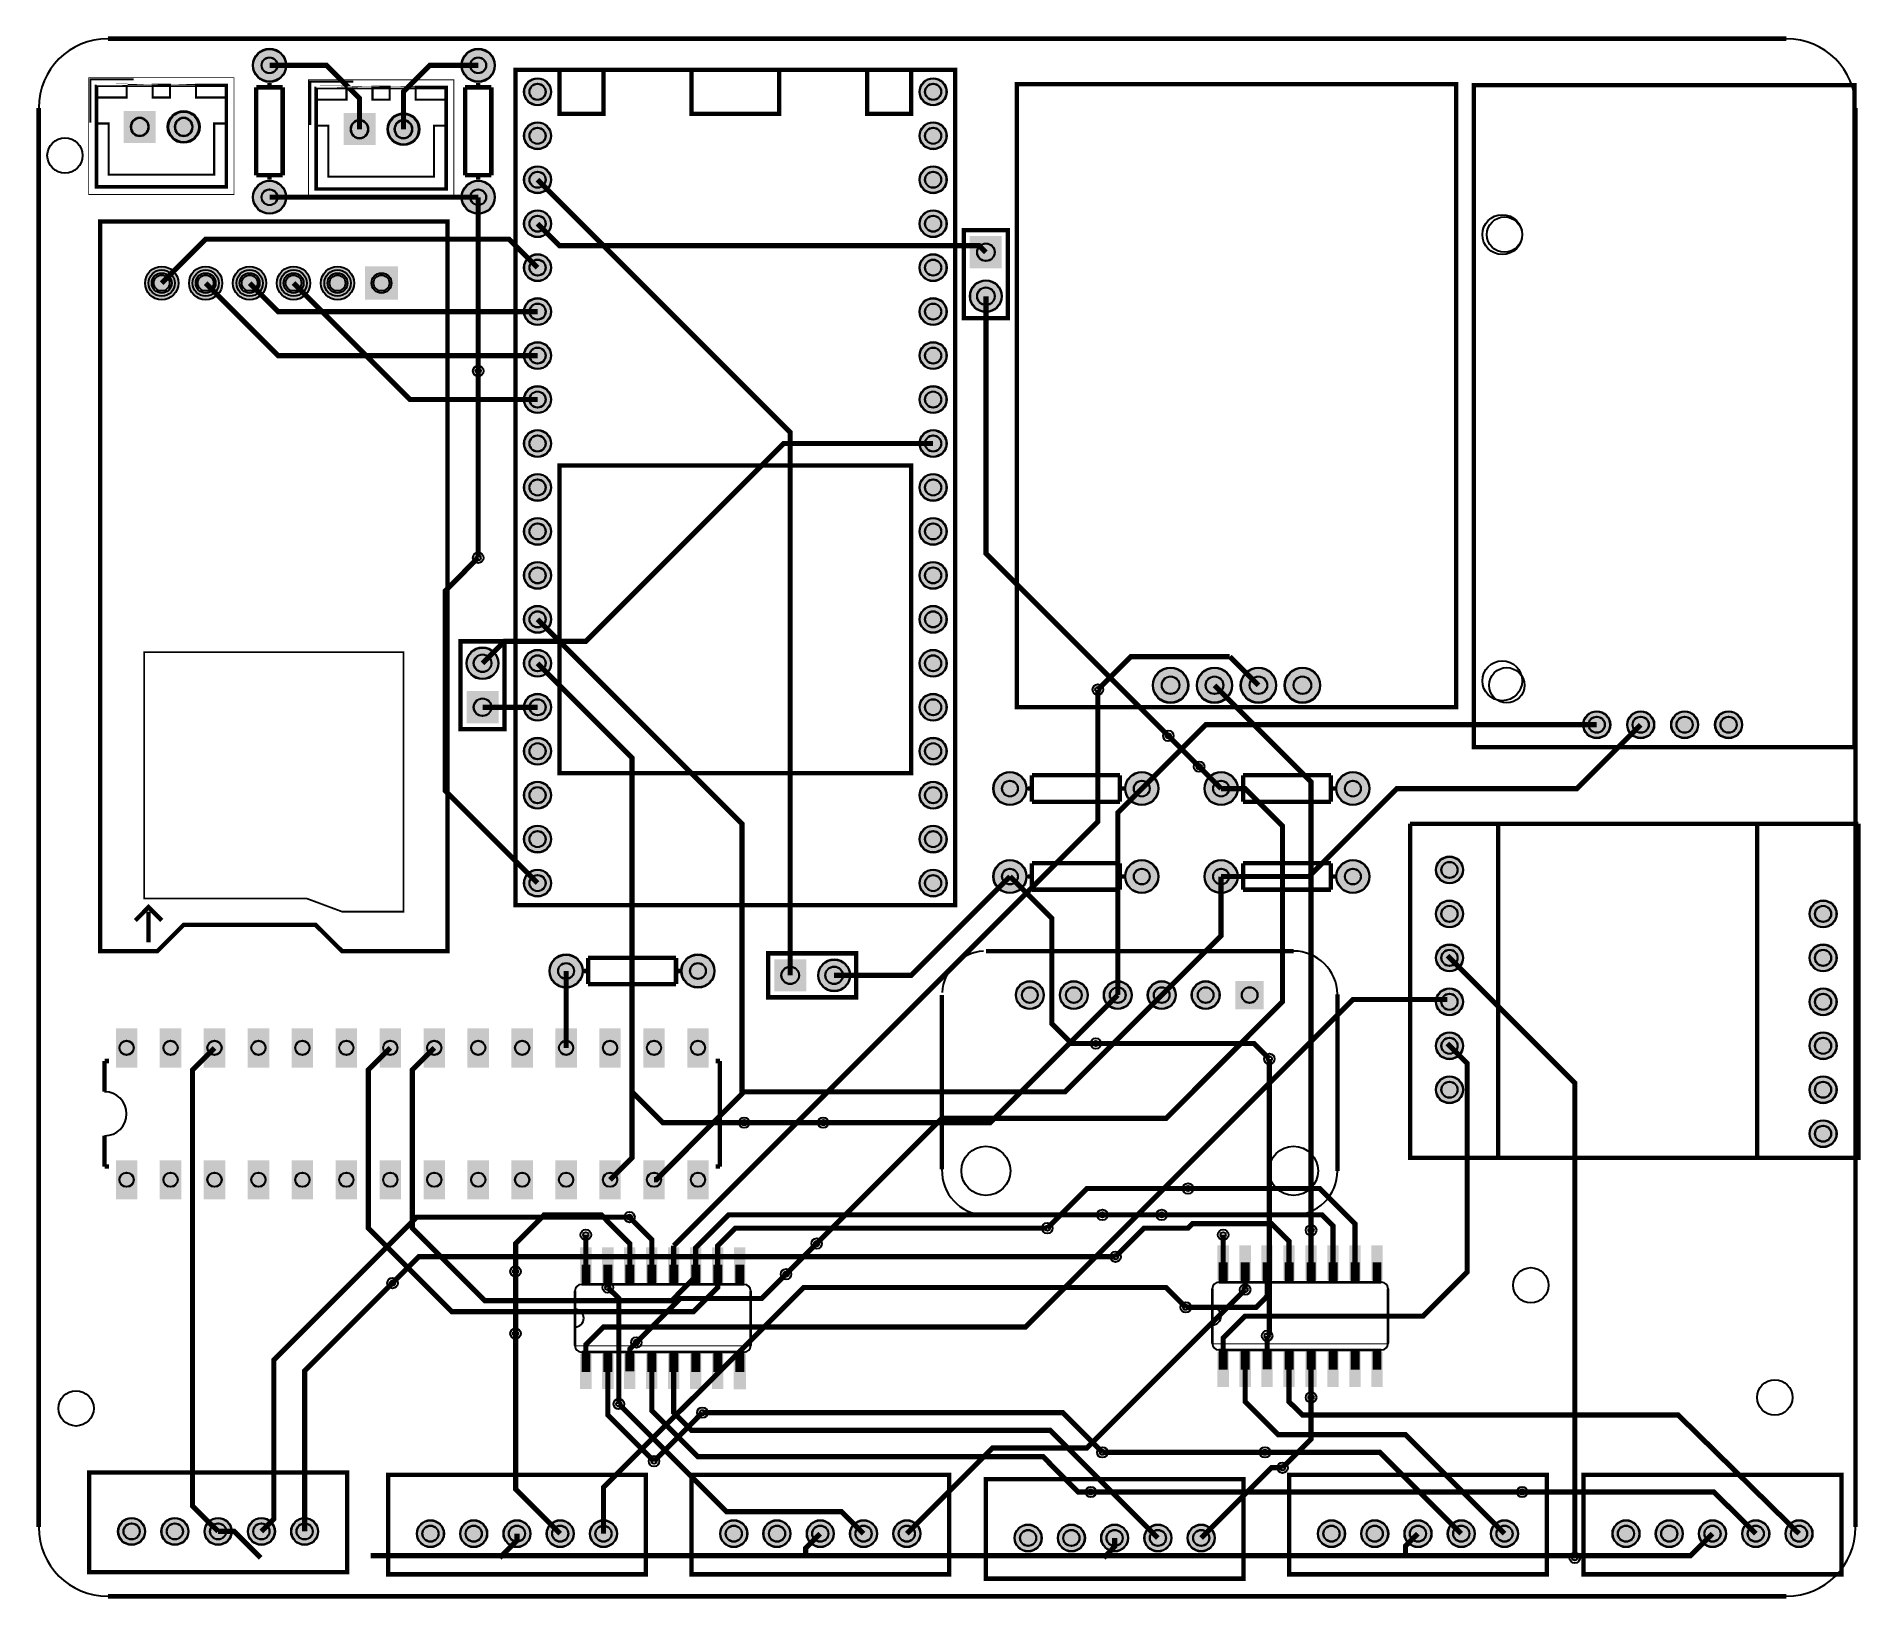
# Model space of a CAD drawing. Header units: millimetres. Extents: x 0 to 105, y 4 to 94.
import ezdxf

# ---------------------------------------------------------------- set-up
doc = ezdxf.new("R2010")
doc.units = ezdxf.units.MM
for name, color, linetype, true_color in [('BoardOutLine', 7, 'Continuous', 0xff00ff), ('BottomLayer', 7, 'Continuous', 0x0000ff), ('BottomSolderMaskLayer', 7, 'Continuous', 0xaa00ff), ('Document', 7, 'Continuous', 0xffffff), ('Hole', 7, 'Continuous', 0x222222), ('Mechanical', 7, 'Continuous', 0xf022f0), ('Multi-Layer', 7, 'Continuous', 0xc0c0c0), ('TopLayer', 7, 'Continuous', 0xff0000), ('TopPasteMaskLayer', 7, 'Continuous', 0x808080), ('TopSilkLayer', 7, 'Continuous', 0xffcc00), ('TopSolderMaskLayer', 7, 'Continuous', 0x800080)]:
    doc.layers.add(name, color=color, linetype=linetype, true_color=true_color)

msp = doc.modelspace()

# ---------------------------------------------------------------- hatches: boundary and pattern name
at = {"layer": 'BottomSolderMaskLayer'}
for points in [[(12.37, 92.46, 1), (14.3, 92.46, 1)], [(24.43, 92.46, 1), (26.37, 92.46, 1)], [(28.04, 90.93, 1), (29.62, 90.93, 1)], [(50.9, 90.93, 1), (52.48, 90.93, 1)], [(4.92, 89.83), (6.77, 89.83), (6.77, 87.97), (4.92, 87.97)], [(7.46, 88.9, 1), (9.31, 88.9, 1)], [(17.62, 89.7), (19.47, 89.7), (19.47, 87.85), (17.62, 87.85)], [(20.16, 88.77, 1), (22.01, 88.77, 1)], [(28.04, 88.39, 1), (29.62, 88.39, 1)], [(50.9, 88.39, 1), (52.48, 88.39, 1)], [(28.04, 85.85, 1), (29.62, 85.85, 1)], [(50.9, 85.85, 1), (52.48, 85.85, 1)], [(12.37, 84.84, 1), (14.3, 84.84, 1)], [(24.43, 84.84, 1), (26.37, 84.84, 1)], [(28.04, 83.31, 1), (29.62, 83.31, 1)], [(50.9, 83.31, 1), (52.48, 83.31, 1)], [(55.66, 82.59), (55.66, 80.74), (53.81, 80.74), (53.81, 82.59)], [(28.04, 80.77, 1), (29.62, 80.77, 1)], [(50.9, 80.77, 1), (52.48, 80.77, 1)], [(6.15, 79.88, 1), (8.07, 79.88, 1)], [(8.69, 79.88, 1), (10.61, 79.88, 1)], [(11.23, 79.88, 1), (13.15, 79.88, 1)], [(13.77, 79.88, 1), (15.69, 79.88, 1)], [(16.31, 79.88, 1), (18.23, 79.88, 1)], [(20.77, 80.85), (20.77, 78.92), (18.85, 78.92), (18.85, 80.85)], [(53.81, 79.12, 1), (55.66, 79.12, 1)], [(28.04, 78.23, 1), (29.62, 78.23, 1)], [(50.9, 78.23, 1), (52.48, 78.23, 1)], [(28.04, 75.69, 1), (29.62, 75.69, 1)], [(50.9, 75.69, 1), (52.48, 75.69, 1)], [(28.04, 73.15, 1), (29.62, 73.15, 1)], [(50.9, 73.15, 1), (52.48, 73.15, 1)], [(28.04, 70.61, 1), (29.62, 70.61, 1)], [(50.9, 70.61, 1), (52.48, 70.61, 1)], [(28.04, 68.07, 1), (29.62, 68.07, 1)], [(50.9, 68.07, 1), (52.48, 68.07, 1)], [(28.04, 65.53, 1), (29.62, 65.53, 1)], [(50.9, 65.53, 1), (52.48, 65.53, 1)], [(28.04, 62.99, 1), (29.62, 62.99, 1)], [(50.9, 62.99, 1), (52.48, 62.99, 1)], [(28.04, 60.45, 1), (29.62, 60.45, 1)], [(50.9, 60.45, 1), (52.48, 60.45, 1)], [(24.73, 57.91, 1), (26.58, 57.91, 1)], [(28.04, 57.91, 1), (29.62, 57.91, 1)], [(50.9, 57.91, 1), (52.48, 57.91, 1)], [(64.38, 56.64, 1), (66.43, 56.64, 1)], [(66.92, 56.64, 1), (68.97, 56.64, 1)], [(69.46, 56.64, 1), (71.51, 56.64, 1)], [(72, 56.64, 1), (74.05, 56.64, 1)], [(24.73, 54.45), (24.73, 56.3), (26.58, 56.3), (26.58, 54.45)], [(28.04, 55.37, 1), (29.62, 55.37, 1)], [(50.9, 55.37, 1), (52.48, 55.37, 1)], [(89.26, 54.36, 1), (90.83, 54.36, 1)], [(91.8, 54.36, 1), (93.37, 54.36, 1)], [(94.34, 54.36, 1), (95.91, 54.36, 1)], [(96.88, 54.36, 1), (98.45, 54.36, 1)], [(28.04, 52.83, 1), (29.62, 52.83, 1)], [(50.9, 52.83, 1), (52.48, 52.83, 1)], [(28.04, 50.29, 1), (29.62, 50.29, 1)], [(50.9, 50.29, 1), (52.48, 50.29, 1)], [(55.17, 50.67, 1), (57.1, 50.67, 1)], [(62.79, 50.67, 1), (64.72, 50.67, 1)], [(67.36, 50.67, 1), (69.29, 50.67, 1)], [(74.98, 50.67, 1), (76.91, 50.67, 1)], [(28.04, 47.75, 1), (29.62, 47.75, 1)], [(50.9, 47.75, 1), (52.48, 47.75, 1)], [(55.17, 45.59, 1), (57.1, 45.59, 1)], [(62.79, 45.59, 1), (64.72, 45.59, 1)], [(67.36, 45.59, 1), (69.29, 45.59, 1)], [(74.98, 45.59, 1), (76.91, 45.59, 1)], [(80.75, 45.97, 1), (82.32, 45.97, 1)], [(28.04, 45.21, 1), (29.62, 45.21, 1)], [(50.9, 45.21, 1), (52.48, 45.21, 1)], [(80.75, 43.43, 1), (82.32, 43.43, 1)], [(102.34, 43.43, 1), (103.91, 43.43, 1)], [(80.75, 40.89, 1), (82.32, 40.89, 1)], [(102.34, 40.89, 1), (103.91, 40.89, 1)], [(29.51, 40.13, 1), (31.45, 40.13, 1)], [(37.13, 40.13, 1), (39.07, 40.13, 1)], [(42.51, 40.8), (44.36, 40.8), (44.36, 38.95), (42.51, 38.95)], [(45.05, 39.88, 1), (46.9, 39.88, 1)], [(56.46, 38.74, 1), (58.09, 38.74, 1)], [(59, 38.74, 1), (60.63, 38.74, 1)], [(61.54, 38.74, 1), (63.17, 38.74, 1)], [(64.08, 38.74, 1), (65.71, 38.74, 1)], [(66.62, 38.74, 1), (68.25, 38.74, 1)], [(70.79, 37.92), (69.16, 37.92), (69.16, 39.55), (70.79, 39.55)], [(80.75, 38.35, 1), (82.32, 38.35, 1)], [(102.34, 38.35, 1), (103.91, 38.35, 1)], [(4.46, 34.55), (4.46, 36.82), (5.7, 36.82), (5.7, 34.55)], [(7, 34.55), (7, 36.82), (8.24, 36.82), (8.24, 34.55)], [(9.54, 34.55), (9.54, 36.82), (10.78, 36.82), (10.78, 34.55)], [(12.08, 34.55), (12.08, 36.82), (13.32, 36.82), (13.32, 34.55)], [(14.62, 34.55), (14.62, 36.82), (15.86, 36.82), (15.86, 34.55)], [(17.16, 34.55), (17.16, 36.82), (18.4, 36.82), (18.4, 34.55)], [(19.7, 34.55), (19.7, 36.82), (20.94, 36.82), (20.94, 34.55)], [(22.24, 34.55), (22.24, 36.82), (23.48, 36.82), (23.48, 34.55)], [(24.78, 34.55), (24.78, 36.82), (26.02, 36.82), (26.02, 34.55)], [(27.32, 34.55), (27.32, 36.82), (28.56, 36.82), (28.56, 34.55)], [(29.86, 34.55), (29.86, 36.82), (31.1, 36.82), (31.1, 34.55)], [(32.4, 34.55), (32.4, 36.82), (33.64, 36.82), (33.64, 34.55)], [(34.94, 34.55), (34.94, 36.82), (36.18, 36.82), (36.18, 34.55)], [(37.48, 34.55), (37.48, 36.82), (38.72, 36.82), (38.72, 34.55)], [(80.75, 35.81, 1), (82.32, 35.81, 1)], [(102.34, 35.81, 1), (103.91, 35.81, 1)], [(80.75, 33.27, 1), (82.32, 33.27, 1)], [(102.34, 33.27, 1), (103.91, 33.27, 1)], [(102.34, 30.73, 1), (103.91, 30.73, 1)], [(4.46, 26.93), (4.46, 29.2), (5.7, 29.2), (5.7, 26.93)], [(7, 26.93), (7, 29.2), (8.24, 29.2), (8.24, 26.93)], [(9.54, 26.93), (9.54, 29.2), (10.78, 29.2), (10.78, 26.93)], [(12.08, 26.93), (12.08, 29.2), (13.32, 29.2), (13.32, 26.93)], [(14.62, 26.93), (14.62, 29.2), (15.86, 29.2), (15.86, 26.93)], [(17.16, 26.93), (17.16, 29.2), (18.4, 29.2), (18.4, 26.93)], [(19.7, 26.93), (19.7, 29.2), (20.94, 29.2), (20.94, 26.93)], [(22.24, 26.93), (22.24, 29.2), (23.48, 29.2), (23.48, 26.93)], [(24.78, 26.93), (24.78, 29.2), (26.02, 29.2), (26.02, 26.93)], [(27.32, 26.93), (27.32, 29.2), (28.56, 29.2), (28.56, 26.93)], [(29.86, 26.93), (29.86, 29.2), (31.1, 29.2), (31.1, 26.93)], [(32.4, 26.93), (32.4, 29.2), (33.64, 29.2), (33.64, 26.93)], [(34.94, 26.93), (34.94, 29.2), (36.18, 29.2), (36.18, 26.93)], [(37.48, 26.93), (37.48, 29.2), (38.72, 29.2), (38.72, 26.93)], [(4.58, 7.75, 1), (6.15, 7.75, 1)], [(7.08, 7.75, 1), (8.65, 7.75, 1)], [(9.58, 7.75, 1), (11.15, 7.75, 1)], [(12.08, 7.75, 1), (13.65, 7.75, 1)], [(14.58, 7.75, 1), (16.15, 7.75, 1)], [(21.85, 7.62, 1), (23.43, 7.62, 1)], [(24.35, 7.62, 1), (25.93, 7.62, 1)], [(26.85, 7.62, 1), (28.43, 7.62, 1)], [(29.35, 7.62, 1), (30.93, 7.62, 1)], [(31.85, 7.62, 1), (33.43, 7.62, 1)], [(39.38, 7.62, 1), (40.95, 7.62, 1)], [(41.88, 7.62, 1), (43.45, 7.62, 1)], [(44.38, 7.62, 1), (45.95, 7.62, 1)], [(46.88, 7.62, 1), (48.45, 7.62, 1)], [(49.38, 7.62, 1), (50.95, 7.62, 1)], [(56.4, 7.37, 1), (57.97, 7.37, 1)], [(58.9, 7.37, 1), (60.47, 7.37, 1)], [(61.4, 7.37, 1), (62.97, 7.37, 1)], [(63.9, 7.37, 1), (65.47, 7.37, 1)], [(66.4, 7.37, 1), (67.97, 7.37, 1)], [(73.92, 7.62, 1), (75.5, 7.62, 1)], [(76.42, 7.62, 1), (78, 7.62, 1)], [(78.92, 7.62, 1), (80.5, 7.62, 1)], [(81.42, 7.62, 1), (83, 7.62, 1)], [(83.92, 7.62, 1), (85.5, 7.62, 1)], [(90.94, 7.62, 1), (92.51, 7.62, 1)], [(93.44, 7.62, 1), (95.01, 7.62, 1)], [(95.94, 7.62, 1), (97.51, 7.62, 1)], [(98.44, 7.62, 1), (100.01, 7.62, 1)], [(100.94, 7.62, 1), (102.51, 7.62, 1)]]:
    msp.add_hatch(color=256, dxfattribs=at).paths.add_polyline_path(points)
at = {"layer": 'Document'}
for points in [[(68.2, 22.15), (68.71, 22.15), (68.71, 23.29), (68.2, 23.29)], [(69.47, 22.15), (69.98, 22.15), (69.98, 23.29), (69.47, 23.29)], [(70.74, 22.15), (71.25, 22.15), (71.25, 23.29), (70.74, 23.29)], [(72.01, 22.15), (72.52, 22.15), (72.52, 23.29), (72.01, 23.29)], [(73.28, 22.15), (73.79, 22.15), (73.79, 23.29), (73.28, 23.29)], [(74.55, 22.15), (75.06, 22.15), (75.06, 23.29), (74.55, 23.29)], [(75.82, 22.15), (76.33, 22.15), (76.33, 23.29), (75.82, 23.29)], [(77.09, 22.15), (77.6, 22.15), (77.6, 23.29), (77.09, 23.29)], [(31.37, 22.02), (31.88, 22.02), (31.88, 23.16), (31.37, 23.16)], [(32.64, 22.02), (33.15, 22.02), (33.15, 23.16), (32.64, 23.16)], [(33.91, 22.02), (34.42, 22.02), (34.42, 23.16), (33.91, 23.16)], [(35.18, 22.02), (35.69, 22.02), (35.69, 23.16), (35.18, 23.16)], [(36.45, 22.02), (36.96, 22.02), (36.96, 23.16), (36.45, 23.16)], [(37.72, 22.02), (38.23, 22.02), (38.23, 23.16), (37.72, 23.16)], [(38.99, 22.02), (39.5, 22.02), (39.5, 23.16), (38.99, 23.16)], [(40.26, 22.02), (40.77, 22.02), (40.77, 23.16), (40.26, 23.16)], [(31.37, 16.97), (31.88, 16.97), (31.88, 18.11), (31.37, 18.11)], [(32.64, 16.97), (33.15, 16.97), (33.15, 18.11), (32.64, 18.11)], [(33.91, 16.99), (34.42, 16.99), (34.42, 18.14), (33.91, 18.14)], [(35.18, 16.97), (35.69, 16.97), (35.69, 18.11), (35.18, 18.11)], [(36.45, 16.97), (36.96, 16.97), (36.96, 18.11), (36.45, 18.11)], [(37.72, 16.97), (38.23, 16.97), (38.23, 18.11), (37.72, 18.11)], [(38.99, 16.97), (39.5, 16.97), (39.5, 18.11), (38.99, 18.11)], [(40.26, 16.97), (40.77, 16.97), (40.77, 18.11), (40.26, 18.11)], [(68.2, 17.09), (68.71, 17.09), (68.71, 18.24), (68.2, 18.24)], [(69.47, 17.09), (69.98, 17.09), (69.98, 18.24), (69.47, 18.24)], [(70.74, 17.12), (71.25, 17.12), (71.25, 18.26), (70.74, 18.26)], [(72.01, 17.09), (72.52, 17.09), (72.52, 18.24), (72.01, 18.24)], [(73.28, 17.09), (73.79, 17.09), (73.79, 18.24), (73.28, 18.24)], [(74.55, 17.09), (75.06, 17.09), (75.06, 18.24), (74.55, 18.24)], [(75.82, 17.09), (76.33, 17.09), (76.33, 18.24), (75.82, 18.24)], [(77.09, 17.09), (77.6, 17.09), (77.6, 18.24), (77.09, 18.24)]]:
    msp.add_hatch(color=256, dxfattribs=at).paths.add_polyline_path(points)
at = {"layer": 'Multi-Layer'}
for points in [[(12.4, 92.46, 1), (14.27, 92.46, 1)], [(24.46, 92.46, 1), (26.34, 92.46, 1)], [(28.07, 90.93, 1), (29.59, 90.93, 1)], [(50.93, 90.93, 1), (52.45, 90.93, 1)], [(4.97, 89.78), (6.72, 89.78), (6.72, 88.03), (4.97, 88.03)], [(7.51, 88.9, 1), (9.26, 88.9, 1)], [(17.67, 89.65), (19.42, 89.65), (19.42, 87.9), (17.67, 87.9)], [(20.21, 88.77, 1), (21.96, 88.77, 1)], [(28.07, 88.39, 1), (29.59, 88.39, 1)], [(50.93, 88.39, 1), (52.45, 88.39, 1)], [(28.07, 85.85, 1), (29.59, 85.85, 1)], [(50.93, 85.85, 1), (52.45, 85.85, 1)], [(12.4, 84.84, 1), (14.27, 84.84, 1)], [(24.46, 84.84, 1), (26.34, 84.84, 1)], [(28.07, 83.31, 1), (29.59, 83.31, 1)], [(50.93, 83.31, 1), (52.45, 83.31, 1)], [(55.64, 82.56), (55.64, 80.76), (53.84, 80.76), (53.84, 82.56)], [(28.07, 80.77, 1), (29.59, 80.77, 1)], [(50.93, 80.77, 1), (52.45, 80.77, 1)], [(6.35, 79.88, 1), (7.87, 79.88, 1)], [(8.89, 79.88, 1), (10.41, 79.88, 1)], [(11.43, 79.88, 1), (12.95, 79.88, 1)], [(13.97, 79.88, 1), (15.49, 79.88, 1)], [(16.51, 79.88, 1), (18.03, 79.88, 1)], [(20.57, 80.65), (20.57, 79.12), (19.05, 79.12), (19.05, 80.65)], [(53.84, 79.12, 1), (55.64, 79.12, 1)], [(28.07, 78.23, 1), (29.59, 78.23, 1)], [(50.93, 78.23, 1), (52.45, 78.23, 1)], [(28.07, 75.69, 1), (29.59, 75.69, 1)], [(50.93, 75.69, 1), (52.45, 75.69, 1)], [(28.07, 73.15, 1), (29.59, 73.15, 1)], [(50.93, 73.15, 1), (52.45, 73.15, 1)], [(28.07, 70.61, 1), (29.59, 70.61, 1)], [(50.93, 70.61, 1), (52.45, 70.61, 1)], [(28.07, 68.07, 1), (29.59, 68.07, 1)], [(50.93, 68.07, 1), (52.45, 68.07, 1)], [(28.07, 65.53, 1), (29.59, 65.53, 1)], [(50.93, 65.53, 1), (52.45, 65.53, 1)], [(28.07, 62.99, 1), (29.59, 62.99, 1)], [(50.93, 62.99, 1), (52.45, 62.99, 1)], [(28.07, 60.45, 1), (29.59, 60.45, 1)], [(50.93, 60.45, 1), (52.45, 60.45, 1)], [(24.75, 57.91, 1), (26.55, 57.91, 1)], [(28.07, 57.91, 1), (29.59, 57.91, 1)], [(50.93, 57.91, 1), (52.45, 57.91, 1)], [(64.41, 56.64, 1), (66.41, 56.64, 1)], [(66.95, 56.64, 1), (68.95, 56.64, 1)], [(69.49, 56.64, 1), (71.49, 56.64, 1)], [(72.03, 56.64, 1), (74.03, 56.64, 1)], [(24.75, 54.47), (24.75, 56.27), (26.55, 56.27), (26.55, 54.47)], [(28.07, 55.37, 1), (29.59, 55.37, 1)], [(50.93, 55.37, 1), (52.45, 55.37, 1)], [(89.28, 54.36, 1), (90.81, 54.36, 1)], [(91.82, 54.36, 1), (93.35, 54.36, 1)], [(94.36, 54.36, 1), (95.89, 54.36, 1)], [(96.9, 54.36, 1), (98.43, 54.36, 1)], [(28.07, 52.83, 1), (29.59, 52.83, 1)], [(50.93, 52.83, 1), (52.45, 52.83, 1)], [(28.07, 50.29, 1), (29.59, 50.29, 1)], [(50.93, 50.29, 1), (52.45, 50.29, 1)], [(55.19, 50.67, 1), (57.07, 50.67, 1)], [(62.81, 50.67, 1), (64.69, 50.67, 1)], [(67.39, 50.67, 1), (69.27, 50.67, 1)], [(75.01, 50.67, 1), (76.89, 50.67, 1)], [(28.07, 47.75, 1), (29.59, 47.75, 1)], [(50.93, 47.75, 1), (52.45, 47.75, 1)], [(55.19, 45.59, 1), (57.07, 45.59, 1)], [(62.81, 45.59, 1), (64.69, 45.59, 1)], [(67.39, 45.59, 1), (69.27, 45.59, 1)], [(75.01, 45.59, 1), (76.89, 45.59, 1)], [(80.77, 45.97, 1), (82.3, 45.97, 1)], [(28.07, 45.21, 1), (29.59, 45.21, 1)], [(50.93, 45.21, 1), (52.45, 45.21, 1)], [(80.77, 43.43, 1), (82.3, 43.43, 1)], [(102.36, 43.43, 1), (103.89, 43.43, 1)], [(80.77, 40.89, 1), (82.3, 40.89, 1)], [(102.36, 40.89, 1), (103.89, 40.89, 1)], [(29.54, 40.13, 1), (31.42, 40.13, 1)], [(37.16, 40.13, 1), (39.04, 40.13, 1)], [(42.53, 40.78), (44.33, 40.78), (44.33, 38.98), (42.53, 38.98)], [(45.07, 39.88, 1), (46.87, 39.88, 1)], [(56.49, 38.74, 1), (58.06, 38.74, 1)], [(59.03, 38.74, 1), (60.6, 38.74, 1)], [(61.57, 38.74, 1), (63.14, 38.74, 1)], [(64.11, 38.74, 1), (65.68, 38.74, 1)], [(66.65, 38.74, 1), (68.22, 38.74, 1)], [(70.76, 37.95), (69.19, 37.95), (69.19, 39.52), (70.76, 39.52)], [(80.77, 38.35, 1), (82.3, 38.35, 1)], [(102.36, 38.35, 1), (103.89, 38.35, 1)], [(4.47, 34.6), (4.47, 36.78), (5.69, 36.78), (5.69, 34.6)], [(7.01, 34.6), (7.01, 36.78), (8.23, 36.78), (8.23, 34.6)], [(9.55, 34.6), (9.55, 36.78), (10.77, 36.78), (10.77, 34.6)], [(12.09, 34.6), (12.09, 36.78), (13.31, 36.78), (13.31, 34.6)], [(14.63, 34.6), (14.63, 36.78), (15.85, 36.78), (15.85, 34.6)], [(17.17, 34.6), (17.17, 36.78), (18.39, 36.78), (18.39, 34.6)], [(19.71, 34.6), (19.71, 36.78), (20.93, 36.78), (20.93, 34.6)], [(22.25, 34.6), (22.25, 36.78), (23.47, 36.78), (23.47, 34.6)], [(24.79, 34.6), (24.79, 36.78), (26.01, 36.78), (26.01, 34.6)], [(27.33, 34.6), (27.33, 36.78), (28.55, 36.78), (28.55, 34.6)], [(29.87, 34.6), (29.87, 36.78), (31.09, 36.78), (31.09, 34.6)], [(32.41, 34.6), (32.41, 36.78), (33.63, 36.78), (33.63, 34.6)], [(34.95, 34.6), (34.95, 36.78), (36.17, 36.78), (36.17, 34.6)], [(37.49, 34.6), (37.49, 36.78), (38.71, 36.78), (38.71, 34.6)], [(80.77, 35.81, 1), (82.3, 35.81, 1)], [(102.36, 35.81, 1), (103.89, 35.81, 1)], [(80.77, 33.27, 1), (82.3, 33.27, 1)], [(102.36, 33.27, 1), (103.89, 33.27, 1)], [(102.36, 30.73, 1), (103.89, 30.73, 1)], [(4.47, 26.98), (4.47, 29.16), (5.69, 29.16), (5.69, 26.98)], [(7.01, 26.98), (7.01, 29.16), (8.23, 29.16), (8.23, 26.98)], [(9.55, 26.98), (9.55, 29.16), (10.77, 29.16), (10.77, 26.98)], [(12.09, 26.98), (12.09, 29.16), (13.31, 29.16), (13.31, 26.98)], [(14.63, 26.98), (14.63, 29.16), (15.85, 29.16), (15.85, 26.98)], [(17.17, 26.98), (17.17, 29.16), (18.39, 29.16), (18.39, 26.98)], [(19.71, 26.98), (19.71, 29.16), (20.93, 29.16), (20.93, 26.98)], [(22.25, 26.98), (22.25, 29.16), (23.47, 29.16), (23.47, 26.98)], [(24.79, 26.98), (24.79, 29.16), (26.01, 29.16), (26.01, 26.98)], [(27.33, 26.98), (27.33, 29.16), (28.55, 29.16), (28.55, 26.98)], [(29.87, 26.98), (29.87, 29.16), (31.09, 29.16), (31.09, 26.98)], [(32.41, 26.98), (32.41, 29.16), (33.63, 29.16), (33.63, 26.98)], [(34.95, 26.98), (34.95, 29.16), (36.17, 29.16), (36.17, 26.98)], [(37.49, 26.98), (37.49, 29.16), (38.71, 29.16), (38.71, 26.98)], [(4.61, 7.75, 1), (6.13, 7.75, 1)], [(7.1, 7.75, 1), (8.63, 7.75, 1)], [(9.61, 7.75, 1), (11.13, 7.75, 1)], [(12.11, 7.75, 1), (13.63, 7.75, 1)], [(14.61, 7.75, 1), (16.13, 7.75, 1)], [(21.88, 7.62, 1), (23.4, 7.62, 1)], [(24.38, 7.62, 1), (25.9, 7.62, 1)], [(26.88, 7.62, 1), (28.4, 7.62, 1)], [(29.38, 7.62, 1), (30.9, 7.62, 1)], [(31.88, 7.62, 1), (33.4, 7.62, 1)], [(39.4, 7.62, 1), (40.93, 7.62, 1)], [(41.9, 7.62, 1), (43.43, 7.62, 1)], [(44.4, 7.62, 1), (45.93, 7.62, 1)], [(46.9, 7.62, 1), (48.43, 7.62, 1)], [(49.4, 7.62, 1), (50.93, 7.62, 1)], [(56.42, 7.37, 1), (57.95, 7.37, 1)], [(58.92, 7.37, 1), (60.45, 7.37, 1)], [(61.42, 7.37, 1), (62.95, 7.37, 1)], [(63.92, 7.37, 1), (65.45, 7.37, 1)], [(66.42, 7.37, 1), (67.95, 7.37, 1)], [(73.95, 7.62, 1), (75.47, 7.62, 1)], [(76.45, 7.62, 1), (77.97, 7.62, 1)], [(78.95, 7.62, 1), (80.47, 7.62, 1)], [(81.45, 7.62, 1), (82.97, 7.62, 1)], [(83.95, 7.62, 1), (85.47, 7.62, 1)], [(90.97, 7.62, 1), (92.49, 7.62, 1)], [(93.47, 7.62, 1), (94.99, 7.62, 1)], [(95.97, 7.62, 1), (97.49, 7.62, 1)], [(98.47, 7.62, 1), (99.99, 7.62, 1)], [(100.97, 7.62, 1), (102.49, 7.62, 1)]]:
    msp.add_hatch(color=256, dxfattribs=at).paths.add_polyline_path(points)
at = {"layer": 'TopLayer'}
for points in [[(68.12, 24.28), (68.78, 24.28), (68.78, 22.25), (68.12, 22.25)], [(69.39, 24.28), (70.05, 24.28), (70.05, 22.25), (69.39, 22.25)], [(70.66, 24.28), (71.32, 24.28), (71.32, 22.25), (70.66, 22.25)], [(71.93, 24.28), (72.59, 24.28), (72.59, 22.25), (71.93, 22.25)], [(73.2, 24.28), (73.86, 24.28), (73.86, 22.25), (73.2, 22.25)], [(74.47, 24.28), (75.13, 24.28), (75.13, 22.25), (74.47, 22.25)], [(75.74, 24.28), (76.4, 24.28), (76.4, 22.25), (75.74, 22.25)], [(77.01, 24.28), (77.67, 24.28), (77.67, 22.25), (77.01, 22.25)], [(31.29, 24.16), (31.95, 24.16), (31.95, 22.12), (31.29, 22.12)], [(32.56, 24.16), (33.22, 24.16), (33.22, 22.12), (32.56, 22.12)], [(33.83, 24.16), (34.49, 24.16), (34.49, 22.12), (33.83, 22.12)], [(35.1, 24.16), (35.76, 24.16), (35.76, 22.12), (35.1, 22.12)], [(36.37, 24.16), (37.03, 24.16), (37.03, 22.12), (36.37, 22.12)], [(37.64, 24.16), (38.3, 24.16), (38.3, 22.12), (37.64, 22.12)], [(38.91, 24.16), (39.57, 24.16), (39.57, 22.12), (38.91, 22.12)], [(40.18, 24.16), (40.84, 24.16), (40.84, 22.12), (40.18, 22.12)], [(31.29, 18.01), (31.95, 18.01), (31.95, 15.98), (31.29, 15.98)], [(32.56, 18.01), (33.22, 18.01), (33.22, 15.98), (32.56, 15.98)], [(33.83, 18.01), (34.49, 18.01), (34.49, 15.98), (33.83, 15.98)], [(35.1, 18.01), (35.76, 18.01), (35.76, 15.98), (35.1, 15.98)], [(36.37, 18.01), (37.03, 18.01), (37.03, 15.98), (36.37, 15.98)], [(37.64, 18.01), (38.3, 18.01), (38.3, 15.98), (37.64, 15.98)], [(38.91, 18.01), (39.57, 18.01), (39.57, 15.98), (38.91, 15.98)], [(40.18, 18.01), (40.84, 18.01), (40.84, 15.98), (40.18, 15.98)], [(68.12, 18.14), (68.78, 18.14), (68.78, 16.1), (68.12, 16.1)], [(69.39, 18.14), (70.05, 18.14), (70.05, 16.1), (69.39, 16.1)], [(70.66, 18.14), (71.32, 18.14), (71.32, 16.1), (70.66, 16.1)], [(71.93, 18.14), (72.59, 18.14), (72.59, 16.1), (71.93, 16.1)], [(73.2, 18.14), (73.86, 18.14), (73.86, 16.1), (73.2, 16.1)], [(74.47, 18.14), (75.13, 18.14), (75.13, 16.1), (74.47, 16.1)], [(75.74, 18.14), (76.4, 18.14), (76.4, 16.1), (75.74, 16.1)], [(77.01, 18.14), (77.67, 18.14), (77.67, 16.1), (77.01, 16.1)]]:
    msp.add_hatch(color=256, dxfattribs=at).paths.add_polyline_path(points)
at = {"layer": 'TopPasteMaskLayer'}
msp.add_hatch(color=256, dxfattribs=at).paths.add_polyline_path([(40.18, 18.01), (40.84, 18.01), (40.84, 15.98), (40.18, 15.98)])
at = {"layer": 'TopSolderMaskLayer'}
for points in [[(12.37, 92.46, 1), (14.3, 92.46, 1)], [(24.43, 92.46, 1), (26.37, 92.46, 1)], [(28.04, 90.93, 1), (29.62, 90.93, 1)], [(50.9, 90.93, 1), (52.48, 90.93, 1)], [(4.92, 89.83), (6.77, 89.83), (6.77, 87.97), (4.92, 87.97)], [(7.46, 88.9, 1), (9.31, 88.9, 1)], [(17.62, 89.7), (19.47, 89.7), (19.47, 87.85), (17.62, 87.85)], [(20.16, 88.77, 1), (22.01, 88.77, 1)], [(28.04, 88.39, 1), (29.62, 88.39, 1)], [(50.9, 88.39, 1), (52.48, 88.39, 1)], [(28.04, 85.85, 1), (29.62, 85.85, 1)], [(50.9, 85.85, 1), (52.48, 85.85, 1)], [(12.37, 84.84, 1), (14.3, 84.84, 1)], [(24.43, 84.84, 1), (26.37, 84.84, 1)], [(28.04, 83.31, 1), (29.62, 83.31, 1)], [(50.9, 83.31, 1), (52.48, 83.31, 1)], [(55.66, 82.59), (55.66, 80.74), (53.81, 80.74), (53.81, 82.59)], [(28.04, 80.77, 1), (29.62, 80.77, 1)], [(50.9, 80.77, 1), (52.48, 80.77, 1)], [(6.15, 79.88, 1), (8.07, 79.88, 1)], [(8.69, 79.88, 1), (10.61, 79.88, 1)], [(11.23, 79.88, 1), (13.15, 79.88, 1)], [(13.77, 79.88, 1), (15.69, 79.88, 1)], [(16.31, 79.88, 1), (18.23, 79.88, 1)], [(20.77, 80.85), (20.77, 78.92), (18.85, 78.92), (18.85, 80.85)], [(53.81, 79.12, 1), (55.66, 79.12, 1)], [(28.04, 78.23, 1), (29.62, 78.23, 1)], [(50.9, 78.23, 1), (52.48, 78.23, 1)], [(28.04, 75.69, 1), (29.62, 75.69, 1)], [(50.9, 75.69, 1), (52.48, 75.69, 1)], [(28.04, 73.15, 1), (29.62, 73.15, 1)], [(50.9, 73.15, 1), (52.48, 73.15, 1)], [(28.04, 70.61, 1), (29.62, 70.61, 1)], [(50.9, 70.61, 1), (52.48, 70.61, 1)], [(28.04, 68.07, 1), (29.62, 68.07, 1)], [(50.9, 68.07, 1), (52.48, 68.07, 1)], [(28.04, 65.53, 1), (29.62, 65.53, 1)], [(50.9, 65.53, 1), (52.48, 65.53, 1)], [(28.04, 62.99, 1), (29.62, 62.99, 1)], [(50.9, 62.99, 1), (52.48, 62.99, 1)], [(28.04, 60.45, 1), (29.62, 60.45, 1)], [(50.9, 60.45, 1), (52.48, 60.45, 1)], [(24.73, 57.91, 1), (26.58, 57.91, 1)], [(28.04, 57.91, 1), (29.62, 57.91, 1)], [(50.9, 57.91, 1), (52.48, 57.91, 1)], [(64.38, 56.64, 1), (66.43, 56.64, 1)], [(66.92, 56.64, 1), (68.97, 56.64, 1)], [(69.46, 56.64, 1), (71.51, 56.64, 1)], [(72, 56.64, 1), (74.05, 56.64, 1)], [(24.73, 54.45), (24.73, 56.3), (26.58, 56.3), (26.58, 54.45)], [(28.04, 55.37, 1), (29.62, 55.37, 1)], [(50.9, 55.37, 1), (52.48, 55.37, 1)], [(89.26, 54.36, 1), (90.83, 54.36, 1)], [(91.8, 54.36, 1), (93.37, 54.36, 1)], [(94.34, 54.36, 1), (95.91, 54.36, 1)], [(96.88, 54.36, 1), (98.45, 54.36, 1)], [(28.04, 52.83, 1), (29.62, 52.83, 1)], [(50.9, 52.83, 1), (52.48, 52.83, 1)], [(28.04, 50.29, 1), (29.62, 50.29, 1)], [(50.9, 50.29, 1), (52.48, 50.29, 1)], [(55.17, 50.67, 1), (57.1, 50.67, 1)], [(62.79, 50.67, 1), (64.72, 50.67, 1)], [(67.36, 50.67, 1), (69.29, 50.67, 1)], [(74.98, 50.67, 1), (76.91, 50.67, 1)], [(28.04, 47.75, 1), (29.62, 47.75, 1)], [(50.9, 47.75, 1), (52.48, 47.75, 1)], [(55.17, 45.59, 1), (57.1, 45.59, 1)], [(62.79, 45.59, 1), (64.72, 45.59, 1)], [(67.36, 45.59, 1), (69.29, 45.59, 1)], [(74.98, 45.59, 1), (76.91, 45.59, 1)], [(80.75, 45.97, 1), (82.32, 45.97, 1)], [(28.04, 45.21, 1), (29.62, 45.21, 1)], [(50.9, 45.21, 1), (52.48, 45.21, 1)], [(80.75, 43.43, 1), (82.32, 43.43, 1)], [(102.34, 43.43, 1), (103.91, 43.43, 1)], [(80.75, 40.89, 1), (82.32, 40.89, 1)], [(102.34, 40.89, 1), (103.91, 40.89, 1)], [(29.51, 40.13, 1), (31.45, 40.13, 1)], [(37.13, 40.13, 1), (39.07, 40.13, 1)], [(42.51, 40.8), (44.36, 40.8), (44.36, 38.95), (42.51, 38.95)], [(45.05, 39.88, 1), (46.9, 39.88, 1)], [(56.46, 38.74, 1), (58.09, 38.74, 1)], [(59, 38.74, 1), (60.63, 38.74, 1)], [(61.54, 38.74, 1), (63.17, 38.74, 1)], [(64.08, 38.74, 1), (65.71, 38.74, 1)], [(66.62, 38.74, 1), (68.25, 38.74, 1)], [(70.79, 37.92), (69.16, 37.92), (69.16, 39.55), (70.79, 39.55)], [(80.75, 38.35, 1), (82.32, 38.35, 1)], [(102.34, 38.35, 1), (103.91, 38.35, 1)], [(4.46, 34.55), (4.46, 36.82), (5.7, 36.82), (5.7, 34.55)], [(7, 34.55), (7, 36.82), (8.24, 36.82), (8.24, 34.55)], [(9.54, 34.55), (9.54, 36.82), (10.78, 36.82), (10.78, 34.55)], [(12.08, 34.55), (12.08, 36.82), (13.32, 36.82), (13.32, 34.55)], [(14.62, 34.55), (14.62, 36.82), (15.86, 36.82), (15.86, 34.55)], [(17.16, 34.55), (17.16, 36.82), (18.4, 36.82), (18.4, 34.55)], [(19.7, 34.55), (19.7, 36.82), (20.94, 36.82), (20.94, 34.55)], [(22.24, 34.55), (22.24, 36.82), (23.48, 36.82), (23.48, 34.55)], [(24.78, 34.55), (24.78, 36.82), (26.02, 36.82), (26.02, 34.55)], [(27.32, 34.55), (27.32, 36.82), (28.56, 36.82), (28.56, 34.55)], [(29.86, 34.55), (29.86, 36.82), (31.1, 36.82), (31.1, 34.55)], [(32.4, 34.55), (32.4, 36.82), (33.64, 36.82), (33.64, 34.55)], [(34.94, 34.55), (34.94, 36.82), (36.18, 36.82), (36.18, 34.55)], [(37.48, 34.55), (37.48, 36.82), (38.72, 36.82), (38.72, 34.55)], [(80.75, 35.81, 1), (82.32, 35.81, 1)], [(102.34, 35.81, 1), (103.91, 35.81, 1)], [(80.75, 33.27, 1), (82.32, 33.27, 1)], [(102.34, 33.27, 1), (103.91, 33.27, 1)], [(102.34, 30.73, 1), (103.91, 30.73, 1)], [(4.46, 26.93), (4.46, 29.2), (5.7, 29.2), (5.7, 26.93)], [(7, 26.93), (7, 29.2), (8.24, 29.2), (8.24, 26.93)], [(9.54, 26.93), (9.54, 29.2), (10.78, 29.2), (10.78, 26.93)], [(12.08, 26.93), (12.08, 29.2), (13.32, 29.2), (13.32, 26.93)], [(14.62, 26.93), (14.62, 29.2), (15.86, 29.2), (15.86, 26.93)], [(17.16, 26.93), (17.16, 29.2), (18.4, 29.2), (18.4, 26.93)], [(19.7, 26.93), (19.7, 29.2), (20.94, 29.2), (20.94, 26.93)], [(22.24, 26.93), (22.24, 29.2), (23.48, 29.2), (23.48, 26.93)], [(24.78, 26.93), (24.78, 29.2), (26.02, 29.2), (26.02, 26.93)], [(27.32, 26.93), (27.32, 29.2), (28.56, 29.2), (28.56, 26.93)], [(29.86, 26.93), (29.86, 29.2), (31.1, 29.2), (31.1, 26.93)], [(32.4, 26.93), (32.4, 29.2), (33.64, 29.2), (33.64, 26.93)], [(34.94, 26.93), (34.94, 29.2), (36.18, 29.2), (36.18, 26.93)], [(37.48, 26.93), (37.48, 29.2), (38.72, 29.2), (38.72, 26.93)], [(40.16, 18.03), (40.87, 18.03), (40.87, 15.95), (40.16, 15.95)], [(4.58, 7.75, 1), (6.15, 7.75, 1)], [(7.08, 7.75, 1), (8.65, 7.75, 1)], [(9.58, 7.75, 1), (11.15, 7.75, 1)], [(12.08, 7.75, 1), (13.65, 7.75, 1)], [(14.58, 7.75, 1), (16.15, 7.75, 1)], [(21.85, 7.62, 1), (23.43, 7.62, 1)], [(24.35, 7.62, 1), (25.93, 7.62, 1)], [(26.85, 7.62, 1), (28.43, 7.62, 1)], [(29.35, 7.62, 1), (30.93, 7.62, 1)], [(31.85, 7.62, 1), (33.43, 7.62, 1)], [(39.38, 7.62, 1), (40.95, 7.62, 1)], [(41.88, 7.62, 1), (43.45, 7.62, 1)], [(44.38, 7.62, 1), (45.95, 7.62, 1)], [(46.88, 7.62, 1), (48.45, 7.62, 1)], [(49.38, 7.62, 1), (50.95, 7.62, 1)], [(56.4, 7.37, 1), (57.97, 7.37, 1)], [(58.9, 7.37, 1), (60.47, 7.37, 1)], [(61.4, 7.37, 1), (62.97, 7.37, 1)], [(63.9, 7.37, 1), (65.47, 7.37, 1)], [(66.4, 7.37, 1), (67.97, 7.37, 1)], [(73.92, 7.62, 1), (75.5, 7.62, 1)], [(76.42, 7.62, 1), (78, 7.62, 1)], [(78.92, 7.62, 1), (80.5, 7.62, 1)], [(81.42, 7.62, 1), (83, 7.62, 1)], [(83.92, 7.62, 1), (85.5, 7.62, 1)], [(90.94, 7.62, 1), (92.51, 7.62, 1)], [(93.44, 7.62, 1), (95.01, 7.62, 1)], [(95.94, 7.62, 1), (97.51, 7.62, 1)], [(98.44, 7.62, 1), (100.01, 7.62, 1)], [(100.94, 7.62, 1), (102.51, 7.62, 1)]]:
    msp.add_hatch(color=256, dxfattribs=at).paths.add_polyline_path(points)

# ---------------------------------------------------------------- linework, layer by layer
at = {"layer": 'BoardOutLine', "const_width": 0.254}
for points in [[(4, 94), (101, 94)], [(0, 8), (0, 90)], [(105, 90), (105, 8)], [(101, 4), (4, 4)]]:
    msp.add_lwpolyline(points, dxfattribs=at)
at = {"layer": 'BoardOutLine'}
for centre, start, end in [((4, 90), 90, 180), ((101, 90), 360, 90), ((4, 8), 180, 270), ((101, 8), 270, 0)]:
    msp.add_arc(centre, 4, start, end, dxfattribs=at)
at = {"layer": 'BottomLayer', "const_width": 0.3}
for points in [[(28.83, 85.85), (43.43, 71.25), (43.43, 39.88)], [(25.4, 84.84), (25.4, 74.8)], [(14.73, 79.88), (21.46, 73.15), (28.83, 73.15)], [(28.83, 45.21), (23.5, 50.55), (23.5, 62.1), (25.4, 64.01)], [(28.83, 60.45), (40.64, 48.64), (40.64, 33.02), (35.69, 28.07), (35.56, 28.07)], [(61.21, 56.39), (63.12, 58.29), (68.83, 58.29)], [(70.49, 56.64), (68.83, 58.29)], [(67.95, 56.64), (73.53, 51.05), (73.53, 25.15)], [(67.06, 51.94), (65.28, 53.72)], [(44.96, 24.38), (52.2, 31.62), (65.15, 31.62), (71.88, 38.35), (71.88, 48.51), (69.72, 50.67), (68.33, 50.67)], [(56.13, 45.59), (58.55, 43.18), (58.55, 37.08), (59.69, 35.94), (61.09, 35.94)], [(81.41, 41.02), (88.77, 33.66), (88.77, 6.22)], [(40.64, 33.15), (59.31, 33.15), (64.9, 38.74)], [(70.99, 19.05), (71.12, 19.18), (71.12, 35.05)], [(45.34, 31.37), (40.77, 31.37)], [(62.87, 27.56), (60.58, 27.56), (58.29, 25.27)], [(66.42, 27.56), (62.87, 27.56)], [(12.87, 7.75), (13.59, 8.47), (13.59, 17.65), (21.84, 25.91), (34.29, 25.91)], [(61.47, 26.04), (64.9, 26.04)], [(20.45, 22.1), (21.97, 23.62), (62.23, 23.62)], [(27.56, 19.18), (27.56, 22.77)], [(34.54, 18.67), (37.08, 21.21), (41.78, 21.21), (43.31, 22.73)], [(32.64, 7.62), (32.64, 10.29), (44.2, 21.84), (64.77, 21.84)], [(32.89, 21.84), (33.53, 21.21), (33.53, 15.11)], [(69.72, 21.72), (60.58, 12.57), (56.26, 12.57)], [(66.29, 20.7), (65.15, 21.84), (64.77, 21.84)], [(71.88, 11.43), (73.53, 13.08), (73.53, 15.49)], [(38.35, 14.61), (35.56, 11.81)], [(50.17, 7.62), (55.12, 12.57), (56.26, 12.57)], [(70.87, 12.32), (61.47, 12.32)], [(60.8, 10.03), (85.73, 10.03)]]:
    msp.add_lwpolyline(points, dxfattribs=at)
at = {"layer": 'BottomSolderMaskLayer'}
for points in [[(5.84, 89.43), (5.84, 89.43)], [(8.38, 89.43), (8.38, 89.43)], [(18.54, 89.3), (18.54, 89.3)], [(21.08, 89.3), (21.08, 89.3)], [(5.84, 88.37), (5.84, 88.37)], [(8.38, 88.37), (8.38, 88.37)], [(18.54, 88.24), (18.54, 88.24)], [(21.08, 88.24), (21.08, 88.24)]]:
    msp.add_lwpolyline(points, close=True, dxfattribs=at)
for centre, radius in [((13.34, 92.46), 0.965), ((13.34, 92.46), 0.462), ((25.4, 92.46), 0.965), ((25.4, 92.46), 0.462), ((28.83, 90.93), 0.787), ((51.69, 90.93), 0.787), ((28.83, 90.93), 0.472), ((51.69, 90.93), 0.472), ((8.38, 88.9), 0.926), ((21.08, 88.77), 0.926), ((28.83, 88.39), 0.787), ((28.83, 88.39), 0.472), ((51.69, 88.39), 0.787), ((51.69, 88.39), 0.472), ((28.83, 85.85), 0.787), ((51.69, 85.85), 0.787), ((13.34, 84.84), 0.965), ((25.4, 84.84), 0.965), ((28.83, 85.85), 0.472), ((51.69, 85.85), 0.472), ((13.34, 84.84), 0.462), ((25.4, 84.84), 0.462), ((28.83, 83.31), 0.787), ((28.83, 83.31), 0.472), ((51.69, 83.31), 0.787), ((51.69, 83.31), 0.472), ((28.83, 80.77), 0.787), ((28.83, 80.77), 0.472), ((51.69, 80.77), 0.787), ((51.69, 80.77), 0.472), ((54.74, 81.66), 0.514), ((7.11, 79.88), 0.962), ((7.11, 79.88), 0.577), ((9.65, 79.88), 0.962), ((9.65, 79.88), 0.577), ((12.19, 79.88), 0.962), ((12.19, 79.88), 0.577), ((14.73, 79.88), 0.962), ((14.73, 79.88), 0.577), ((17.27, 79.88), 0.962), ((17.27, 79.88), 0.577), ((19.81, 79.88), 0.577), ((54.74, 79.12), 0.925), ((54.74, 79.12), 0.514), ((28.83, 78.23), 0.787), ((28.83, 78.23), 0.472), ((51.69, 78.23), 0.787), ((51.69, 78.23), 0.472), ((28.83, 75.69), 0.787), ((28.83, 75.69), 0.472), ((51.69, 75.69), 0.787), ((51.69, 75.69), 0.472), ((28.83, 73.15), 0.787), ((51.69, 73.15), 0.787), ((28.83, 73.15), 0.472), ((51.69, 73.15), 0.472), ((28.83, 70.61), 0.787), ((28.83, 70.61), 0.472), ((51.69, 70.61), 0.787), ((51.69, 70.61), 0.472), ((28.83, 68.07), 0.787), ((28.83, 68.07), 0.472), ((51.69, 68.07), 0.787), ((51.69, 68.07), 0.472), ((28.83, 65.53), 0.787), ((28.83, 65.53), 0.472), ((51.69, 65.53), 0.787), ((51.69, 65.53), 0.472), ((28.83, 62.99), 0.787), ((28.83, 62.99), 0.472), ((51.69, 62.99), 0.787), ((51.69, 62.99), 0.472), ((28.83, 60.45), 0.787), ((51.69, 60.45), 0.787), ((28.83, 60.45), 0.472), ((51.69, 60.45), 0.472), ((25.65, 57.91), 0.925), ((25.65, 57.91), 0.514), ((28.83, 57.91), 0.787), ((28.83, 57.91), 0.472), ((51.69, 57.91), 0.787), ((51.69, 57.91), 0.472), ((65.41, 56.64), 1.03), ((65.41, 56.64), 0.513), ((67.95, 56.64), 1.03), ((67.95, 56.64), 0.513), ((70.49, 56.64), 1.03), ((70.49, 56.64), 0.513), ((73.03, 56.64), 1.03), ((73.03, 56.64), 0.513), ((25.65, 55.37), 0.514), ((28.83, 55.37), 0.787), ((51.69, 55.37), 0.787), ((28.83, 55.37), 0.472), ((51.69, 55.37), 0.472), ((90.04, 54.36), 0.787), ((90.04, 54.36), 0.472), ((92.58, 54.36), 0.787), ((92.58, 54.36), 0.472), ((95.12, 54.36), 0.787), ((95.12, 54.36), 0.472), ((97.66, 54.36), 0.787), ((97.66, 54.36), 0.472), ((28.83, 52.83), 0.787), ((28.83, 52.83), 0.472), ((51.69, 52.83), 0.787), ((51.69, 52.83), 0.472), ((28.83, 50.29), 0.787), ((28.83, 50.29), 0.472), ((51.69, 50.29), 0.787), ((51.69, 50.29), 0.472), ((56.13, 50.67), 0.965), ((56.13, 50.67), 0.462), ((63.75, 50.67), 0.965), ((63.75, 50.67), 0.462), ((68.33, 50.67), 0.965), ((68.33, 50.67), 0.462), ((75.95, 50.67), 0.965), ((75.95, 50.67), 0.462), ((28.83, 47.75), 0.787), ((51.69, 47.75), 0.787), ((28.83, 47.75), 0.472), ((51.69, 47.75), 0.472), ((56.13, 45.59), 0.965), ((63.75, 45.59), 0.965), ((68.33, 45.59), 0.965), ((75.95, 45.59), 0.965), ((81.53, 45.97), 0.787), ((81.53, 45.97), 0.472), ((28.83, 45.21), 0.787), ((28.83, 45.21), 0.472), ((51.69, 45.21), 0.787), ((51.69, 45.21), 0.472), ((56.13, 45.59), 0.462), ((63.75, 45.59), 0.462), ((68.33, 45.59), 0.462), ((75.95, 45.59), 0.462), ((81.53, 43.43), 0.787), ((81.53, 43.43), 0.472), ((103.12, 43.43), 0.787), ((103.12, 43.43), 0.472), ((81.53, 40.89), 0.787), ((81.53, 40.89), 0.472), ((103.12, 40.89), 0.787), ((103.12, 40.89), 0.472), ((30.48, 40.13), 0.965), ((30.48, 40.13), 0.462), ((38.1, 40.13), 0.965), ((38.1, 40.13), 0.462), ((43.43, 39.88), 0.514), ((45.97, 39.88), 0.925), ((45.97, 39.88), 0.514), ((57.28, 38.74), 0.813), ((57.28, 38.74), 0.459), ((59.82, 38.74), 0.813), ((59.82, 38.74), 0.459), ((62.36, 38.74), 0.813), ((62.36, 38.74), 0.459), ((64.9, 38.74), 0.813), ((64.9, 38.74), 0.459), ((67.44, 38.74), 0.813), ((67.44, 38.74), 0.459), ((69.98, 38.74), 0.459), ((81.53, 38.35), 0.787), ((103.12, 38.35), 0.787), ((81.53, 38.35), 0.472), ((103.12, 38.35), 0.472), ((5.08, 35.69), 0.416), ((7.62, 35.69), 0.416), ((10.16, 35.69), 0.416), ((12.7, 35.69), 0.416), ((15.24, 35.69), 0.416), ((17.78, 35.69), 0.416), ((20.32, 35.69), 0.416), ((22.86, 35.69), 0.416), ((25.4, 35.69), 0.416), ((27.94, 35.69), 0.416), ((30.48, 35.69), 0.416), ((33.02, 35.69), 0.416), ((35.56, 35.69), 0.416), ((38.1, 35.69), 0.416), ((81.53, 35.81), 0.787), ((81.53, 35.81), 0.472), ((103.12, 35.81), 0.787), ((103.12, 35.81), 0.472), ((81.53, 33.27), 0.787), ((81.53, 33.27), 0.472), ((103.12, 33.27), 0.787), ((103.12, 33.27), 0.472), ((103.12, 30.73), 0.787), ((103.12, 30.73), 0.472), ((5.08, 28.07), 0.416), ((7.62, 28.07), 0.416), ((10.16, 28.07), 0.416), ((12.7, 28.07), 0.416), ((15.24, 28.07), 0.416), ((17.78, 28.07), 0.416), ((20.32, 28.07), 0.416), ((22.86, 28.07), 0.416), ((25.4, 28.07), 0.416), ((27.94, 28.07), 0.416), ((30.48, 28.07), 0.416), ((33.02, 28.07), 0.416), ((35.56, 28.07), 0.416), ((38.1, 28.07), 0.416), ((5.37, 7.75), 0.787), ((7.87, 7.75), 0.787), ((10.37, 7.75), 0.787), ((12.87, 7.75), 0.787), ((15.37, 7.75), 0.787), ((5.37, 7.75), 0.472), ((7.87, 7.75), 0.472), ((10.37, 7.75), 0.472), ((12.87, 7.75), 0.472), ((15.37, 7.75), 0.472), ((22.64, 7.62), 0.787), ((22.64, 7.62), 0.472), ((25.14, 7.62), 0.787), ((25.14, 7.62), 0.472), ((27.64, 7.62), 0.787), ((27.64, 7.62), 0.472), ((30.14, 7.62), 0.787), ((30.14, 7.62), 0.472), ((32.64, 7.62), 0.787), ((32.64, 7.62), 0.472), ((40.17, 7.62), 0.787), ((40.17, 7.62), 0.472), ((42.66, 7.62), 0.787), ((42.67, 7.62), 0.472), ((45.17, 7.62), 0.787), ((45.17, 7.62), 0.472), ((47.67, 7.62), 0.787), ((47.67, 7.62), 0.472), ((50.17, 7.62), 0.787), ((50.17, 7.62), 0.472), ((57.18, 7.37), 0.787), ((57.18, 7.37), 0.472), ((59.68, 7.37), 0.787), ((59.68, 7.37), 0.472), ((62.18, 7.37), 0.787), ((62.18, 7.37), 0.472), ((64.68, 7.37), 0.787), ((64.68, 7.37), 0.472), ((67.18, 7.37), 0.787), ((67.18, 7.37), 0.472), ((74.71, 7.62), 0.787), ((74.71, 7.62), 0.472), ((77.21, 7.62), 0.787), ((77.21, 7.62), 0.472), ((79.71, 7.62), 0.787), ((79.71, 7.62), 0.472), ((82.21, 7.62), 0.787), ((82.21, 7.62), 0.472), ((84.71, 7.62), 0.787), ((84.71, 7.62), 0.472), ((91.73, 7.62), 0.787), ((91.73, 7.62), 0.472), ((94.23, 7.62), 0.787), ((94.23, 7.62), 0.472), ((96.73, 7.62), 0.787), ((96.73, 7.62), 0.472), ((99.23, 7.62), 0.787), ((99.23, 7.62), 0.472), ((101.73, 7.62), 0.787), ((101.73, 7.62), 0.472)]:
    msp.add_circle(centre, radius, dxfattribs=at)
for centre, start, end in [((5.84, 88.9), 90, 270), ((5.84, 88.9), 270, 90), ((8.38, 88.9), 90, 270), ((8.38, 88.9), 270, 90), ((18.54, 88.77), 90, 270), ((18.54, 88.77), 270, 90), ((21.08, 88.77), 90, 270), ((21.08, 88.77), 270, 90)]:
    msp.add_arc(centre, 0.529, start, end, dxfattribs=at)
at = {"layer": 'Document', "const_width": 0.1}
for points in [[(5.49, 91.65), (2.99, 91.65), (2.99, 89.15)], [(18.19, 91.52), (15.69, 91.52), (15.69, 89.02)]]:
    msp.add_lwpolyline(points, dxfattribs=at)
for points in [[(3.39, 91.25), (3.39, 85.5), (10.79, 85.5), (10.79, 91.25), (3.39, 91.25)], [(16.09, 91.12), (16.09, 85.37), (23.49, 85.37), (23.49, 91.12), (16.09, 91.12)]]:
    msp.add_lwpolyline(points, close=True, dxfattribs=at)
at = {"layer": 'Hole'}
for centre in [(25.4, 74.8), (25.4, 64.01), (61.21, 56.39), (65.28, 53.72), (67.06, 51.94), (61.09, 35.94), (71.12, 35.05), (40.77, 31.37), (45.34, 31.37), (66.42, 27.56), (34.14, 25.91), (58.29, 25.27), (61.47, 26.04), (64.9, 26.04), (31.62, 24.89), (44.96, 24.38), (68.45, 24.89), (73.53, 25.15), (62.23, 23.62), (20.45, 22.1), (27.56, 22.77), (43.19, 22.61), (32.89, 21.84), (69.72, 21.72), (66.29, 20.7), (27.56, 19.18), (70.99, 19.05), (34.54, 18.67), (33.53, 15.11), (73.53, 15.49), (38.35, 14.61), (35.56, 11.81), (61.47, 12.32), (70.87, 12.32), (71.88, 11.43), (60.8, 10.03), (85.73, 10.03), (88.77, 6.22)]:
    msp.add_circle(centre, 0.152, dxfattribs=at)
at = {"layer": 'Mechanical', "const_width": 0.05}
for points in [[(2.89, 91.75), (2.89, 85), (11.29, 85), (11.29, 91.75), (2.89, 91.75)], [(15.59, 91.62), (15.59, 84.87), (23.99, 84.87), (23.99, 91.62), (15.59, 91.62)]]:
    msp.add_lwpolyline(points, close=True, dxfattribs=at)
at = {"layer": 'Multi-Layer'}
for points in [[(5.84, 89.4), (5.84, 89.4)], [(8.38, 89.4), (8.38, 89.4)], [(18.54, 89.27), (18.54, 89.27)], [(21.08, 89.27), (21.08, 89.27)], [(5.84, 88.4), (5.84, 88.4)], [(8.38, 88.4), (8.38, 88.4)], [(18.54, 88.27), (18.54, 88.27)], [(21.08, 88.27), (21.08, 88.27)]]:
    msp.add_lwpolyline(points, close=True, dxfattribs=at)
for centre, radius in [((13.34, 92.46), 0.94), ((13.34, 92.46), 0.45), ((25.4, 92.46), 0.94), ((25.4, 92.46), 0.45), ((28.83, 90.93), 0.762), ((28.83, 90.93), 0.457), ((51.69, 90.93), 0.762), ((51.69, 90.93), 0.457), ((8.38, 88.9), 0.875), ((21.08, 88.77), 0.875), ((28.83, 88.39), 0.762), ((28.83, 88.39), 0.457), ((51.69, 88.39), 0.762), ((51.69, 88.39), 0.457), ((1.52, 87.25), 1.02), ((28.83, 85.85), 0.762), ((51.69, 85.85), 0.762), ((13.34, 84.84), 0.94), ((25.4, 84.84), 0.94), ((28.83, 85.85), 0.457), ((51.69, 85.85), 0.457), ((13.34, 84.84), 0.45), ((25.4, 84.84), 0.45), ((28.83, 83.31), 0.762), ((28.83, 83.31), 0.457), ((51.69, 83.31), 0.762), ((51.69, 83.31), 0.457), ((84.71, 82.68), 1.02), ((28.83, 80.77), 0.762), ((28.83, 80.77), 0.457), ((51.69, 80.77), 0.762), ((51.69, 80.77), 0.457), ((54.74, 81.66), 0.5), ((7.11, 79.88), 0.762), ((7.11, 79.88), 0.457), ((9.65, 79.88), 0.762), ((9.65, 79.88), 0.457), ((12.19, 79.88), 0.762), ((12.19, 79.88), 0.457), ((14.73, 79.88), 0.762), ((14.73, 79.88), 0.457), ((17.27, 79.88), 0.762), ((17.27, 79.88), 0.457), ((19.81, 79.88), 0.457), ((54.74, 79.12), 0.9), ((54.74, 79.12), 0.5), ((28.83, 78.23), 0.762), ((28.83, 78.23), 0.457), ((51.69, 78.23), 0.762), ((51.69, 78.23), 0.457), ((28.83, 75.69), 0.762), ((28.83, 75.69), 0.457), ((51.69, 75.69), 0.762), ((51.69, 75.69), 0.457), ((25.4, 74.8), 0.305), ((28.83, 73.15), 0.762), ((51.69, 73.15), 0.762), ((28.83, 73.15), 0.457), ((51.69, 73.15), 0.457), ((28.83, 70.61), 0.762), ((28.83, 70.61), 0.457), ((51.69, 70.61), 0.762), ((51.69, 70.61), 0.457), ((28.83, 68.07), 0.762), ((28.83, 68.07), 0.457), ((51.69, 68.07), 0.762), ((51.69, 68.07), 0.457), ((28.83, 65.53), 0.762), ((28.83, 65.53), 0.457), ((51.69, 65.53), 0.762), ((51.69, 65.53), 0.457), ((25.4, 64.01), 0.305), ((28.83, 62.99), 0.762), ((28.83, 62.99), 0.457), ((51.69, 62.99), 0.762), ((51.69, 62.99), 0.457), ((28.83, 60.45), 0.762), ((51.69, 60.45), 0.762), ((28.83, 60.45), 0.457), ((51.69, 60.45), 0.457), ((25.65, 57.91), 0.9), ((25.65, 57.91), 0.5), ((28.83, 57.91), 0.762), ((28.83, 57.91), 0.457), ((51.69, 57.91), 0.762), ((51.69, 57.91), 0.457), ((65.41, 56.64), 1), ((65.41, 56.64), 0.5), ((67.95, 56.64), 1), ((67.95, 56.64), 0.5), ((70.49, 56.64), 1), ((70.49, 56.64), 0.5), ((73.03, 56.64), 1), ((73.03, 56.64), 0.5), ((84.84, 56.64), 1.02), ((25.65, 55.37), 0.5), ((28.83, 55.37), 0.762), ((51.69, 55.37), 0.762), ((61.21, 56.39), 0.305), ((28.83, 55.37), 0.457), ((51.69, 55.37), 0.457), ((90.04, 54.36), 0.762), ((92.58, 54.36), 0.762), ((95.12, 54.36), 0.762), ((97.66, 54.36), 0.762), ((65.28, 53.72), 0.305), ((90.04, 54.36), 0.457), ((92.58, 54.36), 0.457), ((95.12, 54.36), 0.457), ((97.66, 54.36), 0.457), ((28.83, 52.83), 0.762), ((28.83, 52.83), 0.457), ((51.69, 52.83), 0.762), ((51.69, 52.83), 0.457), ((67.06, 51.94), 0.305), ((28.83, 50.29), 0.762), ((28.83, 50.29), 0.457), ((51.69, 50.29), 0.762), ((51.69, 50.29), 0.457), ((56.13, 50.67), 0.94), ((56.13, 50.67), 0.45), ((63.75, 50.67), 0.94), ((63.75, 50.67), 0.45), ((68.33, 50.67), 0.94), ((68.33, 50.67), 0.45), ((75.95, 50.67), 0.94), ((75.95, 50.67), 0.45), ((28.83, 47.75), 0.762), ((51.69, 47.75), 0.762), ((28.83, 47.75), 0.457), ((51.69, 47.75), 0.457), ((56.13, 45.59), 0.94), ((63.75, 45.59), 0.94), ((68.33, 45.59), 0.94), ((75.95, 45.59), 0.94), ((81.53, 45.97), 0.762), ((81.53, 45.97), 0.457), ((28.83, 45.21), 0.762), ((28.83, 45.21), 0.457), ((51.69, 45.21), 0.762), ((51.69, 45.21), 0.457), ((56.13, 45.59), 0.45), ((63.75, 45.59), 0.45), ((68.33, 45.59), 0.45), ((75.95, 45.59), 0.45), ((81.53, 43.43), 0.762), ((81.53, 43.43), 0.457), ((103.12, 43.43), 0.762), ((103.12, 43.43), 0.457), ((81.53, 40.89), 0.762), ((81.53, 40.89), 0.457), ((103.12, 40.89), 0.762), ((103.12, 40.89), 0.457), ((30.48, 40.13), 0.94), ((30.48, 40.13), 0.45), ((38.1, 40.13), 0.94), ((38.1, 40.13), 0.45), ((43.43, 39.88), 0.5), ((45.97, 39.88), 0.9), ((45.97, 39.88), 0.5), ((57.28, 38.74), 0.787), ((57.28, 38.74), 0.445), ((59.82, 38.74), 0.787), ((59.82, 38.74), 0.445), ((62.36, 38.74), 0.787), ((62.36, 38.74), 0.445), ((64.9, 38.74), 0.787), ((64.9, 38.74), 0.445), ((67.44, 38.74), 0.787), ((67.44, 38.74), 0.445), ((69.98, 38.74), 0.445), ((81.53, 38.35), 0.762), ((103.12, 38.35), 0.762), ((81.53, 38.35), 0.457), ((103.12, 38.35), 0.457), ((5.08, 35.69), 0.406), ((7.62, 35.69), 0.406), ((10.16, 35.69), 0.406), ((12.7, 35.69), 0.406), ((15.24, 35.69), 0.406), ((17.78, 35.69), 0.406), ((20.32, 35.69), 0.406), ((22.86, 35.69), 0.406), ((25.4, 35.69), 0.406), ((27.94, 35.69), 0.406), ((30.48, 35.69), 0.406), ((33.02, 35.69), 0.406), ((35.56, 35.69), 0.406), ((38.1, 35.69), 0.406), ((61.09, 35.94), 0.305), ((81.53, 35.81), 0.762), ((81.53, 35.81), 0.457), ((103.12, 35.81), 0.762), ((103.12, 35.81), 0.457), ((71.12, 35.05), 0.305), ((81.53, 33.27), 0.762), ((103.12, 33.27), 0.762), ((81.53, 33.27), 0.457), ((103.12, 33.27), 0.457), ((40.77, 31.37), 0.305), ((45.34, 31.37), 0.305), ((103.12, 30.73), 0.762), ((103.12, 30.73), 0.457), ((5.08, 28.07), 0.406), ((7.62, 28.07), 0.406), ((10.16, 28.07), 0.406), ((12.7, 28.07), 0.406), ((15.24, 28.07), 0.406), ((17.78, 28.07), 0.406), ((20.32, 28.07), 0.406), ((22.86, 28.07), 0.406), ((25.4, 28.07), 0.406), ((27.94, 28.07), 0.406), ((30.48, 28.07), 0.406), ((33.02, 28.07), 0.406), ((35.56, 28.07), 0.406), ((38.1, 28.07), 0.406), ((66.42, 27.56), 0.305), ((34.14, 25.91), 0.305), ((58.29, 25.27), 0.305), ((61.47, 26.04), 0.305), ((64.9, 26.04), 0.305), ((73.53, 25.15), 0.305), ((31.62, 24.89), 0.305), ((44.96, 24.38), 0.305), ((68.45, 24.89), 0.305), ((62.23, 23.62), 0.305), ((20.45, 22.1), 0.305), ((27.56, 22.77), 0.305), ((32.89, 21.84), 0.305), ((43.19, 22.61), 0.305), ((86.23, 21.97), 1.02), ((69.72, 21.72), 0.305), ((66.29, 20.7), 0.305), ((27.56, 19.18), 0.305), ((70.99, 19.05), 0.305), ((34.54, 18.67), 0.305), ((2.16, 14.86), 1.02), ((100.33, 15.49), 1.02), ((33.53, 15.11), 0.305), ((38.35, 14.61), 0.305), ((73.53, 15.49), 0.305), ((35.56, 11.81), 0.305), ((61.47, 12.32), 0.305), ((70.87, 12.32), 0.305), ((71.88, 11.43), 0.305), ((60.8, 10.03), 0.305), ((85.73, 10.03), 0.305), ((5.37, 7.75), 0.762), ((7.87, 7.75), 0.762), ((10.37, 7.75), 0.762), ((12.87, 7.75), 0.762), ((15.37, 7.75), 0.762), ((5.37, 7.75), 0.457), ((7.87, 7.75), 0.457), ((10.37, 7.75), 0.457), ((12.87, 7.75), 0.457), ((15.37, 7.75), 0.457), ((22.64, 7.62), 0.762), ((22.64, 7.62), 0.457), ((25.14, 7.62), 0.762), ((25.14, 7.62), 0.457), ((27.64, 7.62), 0.762), ((27.64, 7.62), 0.457), ((30.14, 7.62), 0.762), ((30.14, 7.62), 0.457), ((32.64, 7.62), 0.762), ((32.64, 7.62), 0.457), ((40.17, 7.62), 0.762), ((40.17, 7.62), 0.457), ((42.66, 7.62), 0.762), ((42.67, 7.62), 0.457), ((45.17, 7.62), 0.762), ((45.17, 7.62), 0.457), ((47.67, 7.62), 0.762), ((47.67, 7.62), 0.457), ((50.17, 7.62), 0.762), ((50.17, 7.62), 0.457), ((57.18, 7.37), 0.762), ((57.18, 7.37), 0.457), ((59.68, 7.37), 0.762), ((59.68, 7.37), 0.457), ((62.18, 7.37), 0.762), ((62.18, 7.37), 0.457), ((64.68, 7.37), 0.762), ((64.68, 7.37), 0.457), ((67.18, 7.37), 0.762), ((67.18, 7.37), 0.457), ((74.71, 7.62), 0.762), ((74.71, 7.62), 0.457), ((77.21, 7.62), 0.762), ((77.21, 7.62), 0.457), ((79.71, 7.62), 0.762), ((79.71, 7.62), 0.457), ((82.21, 7.62), 0.762), ((82.21, 7.62), 0.457), ((84.71, 7.62), 0.762), ((84.71, 7.62), 0.457), ((91.73, 7.62), 0.762), ((91.73, 7.62), 0.457), ((94.23, 7.62), 0.762), ((94.23, 7.62), 0.457), ((96.73, 7.62), 0.762), ((96.73, 7.62), 0.457), ((99.23, 7.62), 0.762), ((99.23, 7.62), 0.457), ((101.73, 7.62), 0.762), ((101.73, 7.62), 0.457), ((88.77, 6.22), 0.305)]:
    msp.add_circle(centre, radius, dxfattribs=at)
for centre, start, end in [((5.84, 88.9), 90, 270), ((5.84, 88.9), 270, 90), ((8.38, 88.9), 90, 270), ((8.38, 88.9), 270, 90), ((18.54, 88.77), 90, 270), ((18.54, 88.77), 270, 90), ((21.08, 88.77), 90, 270), ((21.08, 88.77), 270, 90)]:
    msp.add_arc(centre, 0.5, start, end, dxfattribs=at)
at = {"layer": 'TopLayer', "const_width": 0.3}
for points in [[(18.54, 88.77), (18.54, 90.55), (16.64, 92.46), (13.34, 92.46)], [(21.08, 88.77), (21.08, 90.93), (22.61, 92.46), (25.4, 92.46)], [(13.34, 84.84), (25.4, 84.84)], [(54.74, 81.66), (54.36, 82.04), (30.1, 82.04), (28.83, 83.31)], [(7.11, 79.88), (9.65, 82.42), (27.18, 82.42), (28.83, 80.77)], [(9.65, 79.88), (13.84, 75.69), (28.83, 75.69)], [(28.83, 78.23), (13.84, 78.23), (12.19, 79.88)], [(54.74, 79.12), (54.74, 64.26), (65.28, 53.72)], [(25.4, 74.8), (25.4, 64.01)], [(25.65, 57.91), (26.92, 59.18), (31.62, 59.18), (43.05, 70.61), (51.69, 70.61)], [(28.83, 57.91), (34.29, 52.45), (34.29, 29.34), (33.02, 28.07)], [(36.7, 24.26), (61.21, 48.77), (61.21, 56.39)], [(25.65, 55.37), (28.83, 55.37)], [(90.04, 54.36), (67.44, 54.36), (63.75, 50.67)], [(68.33, 45.59), (73.41, 45.59), (78.49, 50.67), (88.9, 50.67), (92.58, 54.36)], [(68.33, 50.67), (67.06, 51.94)], [(62.36, 38.74), (62.36, 49.28), (63.75, 50.67)], [(45.97, 39.88), (50.42, 39.88), (56.13, 45.59)], [(64.9, 38.74), (68.33, 42.16), (68.33, 45.59)], [(30.48, 35.69), (30.48, 40.13)], [(31.62, 16.99), (31.62, 18.54), (32.64, 19.56), (57.02, 19.56), (75.95, 38.48), (81.41, 38.48)], [(62.36, 38.74), (54.99, 31.37), (45.34, 31.37)], [(71.12, 35.05), (70.23, 35.94), (61.09, 35.94)], [(68.45, 17.12), (68.45, 18.92), (69.72, 20.19), (80.01, 20.19), (82.55, 22.73), (82.55, 34.8), (81.41, 35.94)], [(10.37, 7.75), (8.89, 9.22), (8.89, 34.42), (10.16, 35.69)], [(20.32, 35.69), (19.05, 34.42), (19.05, 25.27), (23.88, 20.45), (37.85, 20.45), (39.24, 21.84), (39.24, 23.14)], [(22.86, 35.69), (21.59, 34.42), (21.59, 25.27), (25.78, 21.08), (36.58, 21.08), (37.97, 22.48), (37.97, 23.14)], [(40.77, 31.37), (36.07, 31.37), (34.29, 33.14)], [(76.07, 23.27), (76.07, 25.53), (74.04, 27.56), (66.42, 27.56)], [(34.16, 23.14), (34.16, 24.38), (32.51, 26.04), (29.21, 26.04), (27.56, 24.38), (27.56, 22.61)], [(34.14, 25.91), (35.43, 24.61), (35.43, 23.14)], [(37.97, 23.14), (37.97, 24.13), (39.88, 26.04), (61.47, 26.04)], [(39.24, 23.14), (39.24, 24.26), (40.26, 25.27), (42.8, 25.27)], [(58.29, 25.27), (42.8, 25.27)], [(62.23, 23.62), (63.88, 25.27), (66.42, 25.27), (66.68, 25.53), (68.96, 25.53)], [(64.9, 26.04), (74.17, 26.04), (74.8, 25.4), (74.8, 23.27)], [(72.26, 23.27), (72.26, 24.51), (71.25, 25.53), (68.96, 25.53)], [(31.62, 23.14), (31.62, 24.89)], [(36.7, 23.14), (36.7, 24.26)], [(43.19, 22.61), (44.96, 24.38)], [(68.45, 23.27), (68.45, 24.89)], [(73.53, 23.27), (73.53, 25.15)], [(32.89, 23.14), (32.89, 21.84)], [(70.99, 23.27), (70.99, 21.34), (70.36, 20.7), (66.29, 20.7)], [(69.72, 23.27), (69.72, 21.72)], [(15.37, 7.75), (15.37, 17.02), (20.45, 22.1)], [(30.14, 7.62), (27.56, 10.2), (27.56, 19.18)], [(70.99, 17.12), (70.99, 19.05)], [(34.16, 16.99), (34.16, 18.29), (34.54, 18.67)], [(32.89, 16.99), (32.89, 14.48), (35.56, 11.81)], [(35.43, 16.99), (35.43, 14.73), (38.1, 12.07), (58.04, 12.07), (60.07, 10.03), (60.96, 10.03)], [(64.68, 7.37), (58.46, 13.59), (37.72, 13.59), (36.7, 14.61), (36.7, 16.99)], [(69.72, 17.12), (69.72, 15.24), (71.63, 13.34), (78.99, 13.34), (84.71, 7.62)], [(72.26, 17.12), (72.26, 15.24), (73.03, 14.48), (87.76, 14.48), (94.74, 14.48), (101.73, 7.62)], [(73.53, 17.12), (73.53, 15.49)], [(33.53, 15.11), (39.75, 8.89), (46.4, 8.89), (47.67, 7.62)], [(61.47, 12.32), (59.18, 14.61), (38.35, 14.61)], [(82.21, 7.62), (77.51, 12.32), (70.87, 12.32)], [(71.88, 11.43), (71.25, 11.43), (67.18, 7.37)], [(99.23, 7.62), (96.81, 10.03), (85.73, 10.03)], [(10.37, 7.75), (11.3, 7.75), (12.83, 6.22)], [(19.18, 6.35), (95.46, 6.35), (96.73, 7.62)], [(27.64, 7.62), (27.64, 7.23), (26.64, 6.22)], [(45.17, 7.62), (44.32, 6.77), (44.32, 6.22)], [(62.18, 7.37), (62.18, 6.87), (61.54, 6.22)], [(79.71, 7.62), (78.99, 6.9), (78.99, 6.22)], [(88.77, 6.22), (88.75, 6.22)]]:
    msp.add_lwpolyline(points, dxfattribs=at)
at = {"layer": 'TopSilkLayer'}
for points, const_width in [([(5.49, 91.65), (2.99, 91.65), (2.99, 89.15)], 0.12), ([(12.57, 91.19), (13.34, 91.19)], 0.254), ([(12.57, 86.11), (12.57, 91.19)], 0.254), ([(13.34, 91.19), (13.34, 91.44)], 0.254), ([(13.34, 91.19), (14.1, 91.19)], 0.254), ([(14.1, 91.19), (14.1, 86.11)], 0.254), ([(18.19, 91.52), (15.69, 91.52), (15.69, 89.02)], 0.12), ([(24.64, 91.19), (25.4, 91.19)], 0.254), ([(24.64, 86.11), (24.64, 91.19)], 0.254), ([(25.4, 91.19), (25.4, 91.44)], 0.254), ([(25.4, 91.19), (26.16, 91.19)], 0.254), ([(26.16, 91.19), (26.16, 86.11)], 0.254), ([(3.29, 89.1), (4.04, 89.1), (4.04, 86.15), (7.09, 86.15), (10.14, 86.15), (10.14, 89.1), (10.89, 89.1)], 0.12), ([(15.99, 88.97), (16.74, 88.97), (16.74, 86.02), (19.79, 86.02), (22.84, 86.02), (22.84, 88.97), (23.59, 88.97)], 0.12), ([(13.34, 86.11), (12.57, 86.11)], 0.254), ([(13.34, 86.11), (13.34, 85.85)], 0.254), ([(14.1, 86.11), (13.34, 86.11)], 0.254), ([(25.4, 86.11), (24.64, 86.11)], 0.254), ([(25.4, 86.11), (25.4, 85.85)], 0.254), ([(26.16, 86.11), (25.4, 86.11)], 0.254), ([(23.37, 83.44), (23.62, 83.44), (23.62, 41.28), (17.53, 41.28), (16, 42.8), (8.38, 42.8), (6.86, 41.28), (3.56, 41.28), (3.56, 83.44), (23.62, 83.44)], 0.254), ([(57.4, 50.67), (57.15, 50.67)], 0.254), ([(57.4, 50.67), (57.4, 51.44)], 0.254), ([(57.4, 51.44), (62.48, 51.44)], 0.254), ([(57.4, 49.91), (57.4, 50.67)], 0.254), ([(62.48, 51.44), (62.48, 50.67)], 0.254), ([(62.48, 50.67), (62.74, 50.67)], 0.254), ([(62.48, 50.67), (62.48, 49.91)], 0.254), ([(69.6, 50.67), (69.34, 50.67)], 0.254), ([(69.6, 50.67), (69.6, 51.44)], 0.254), ([(69.6, 51.44), (74.68, 51.44)], 0.254), ([(69.6, 49.91), (69.6, 50.67)], 0.254), ([(74.68, 51.44), (74.68, 50.67)], 0.254), ([(74.68, 50.67), (74.93, 50.67)], 0.254), ([(74.68, 50.67), (74.68, 49.91)], 0.254), ([(62.48, 49.91), (57.4, 49.91)], 0.254), ([(74.68, 49.91), (69.6, 49.91)], 0.254), ([(79.25, 48.64), (105.16, 48.64)], 0.254), ([(105.16, 48.64), (105.16, 29.34), (79.25, 29.34), (79.25, 48.64)], 0.254), ([(84.35, 48.64), (84.35, 29.46)], 0.254), ([(99.31, 48.51), (99.31, 29.34)], 0.254), ([(57.4, 45.59), (57.4, 46.36)], 0.254), ([(57.4, 46.36), (62.48, 46.36)], 0.254), ([(62.48, 46.36), (62.48, 45.59)], 0.254), ([(69.6, 46.36), (74.68, 46.36)], 0.254), ([(69.6, 45.59), (69.6, 46.36)], 0.254), ([(74.68, 46.36), (74.68, 45.59)], 0.254), ([(57.4, 45.59), (57.15, 45.59)], 0.254), ([(57.4, 44.83), (57.4, 45.59)], 0.254), ([(62.48, 45.59), (62.74, 45.59)], 0.254), ([(62.48, 45.59), (62.48, 44.83)], 0.254), ([(69.6, 45.59), (69.34, 45.59)], 0.254), ([(69.6, 44.83), (69.6, 45.59)], 0.254), ([(74.68, 45.59), (74.93, 45.59)], 0.254), ([(74.68, 45.59), (74.68, 44.83)], 0.254), ([(62.48, 44.83), (57.4, 44.83)], 0.254), ([(74.68, 44.83), (69.6, 44.83)], 0.254), ([(5.59, 43.05), (6.35, 43.82), (7.11, 43.05)], 0.254), ([(6.35, 41.78), (6.35, 43.56)], 0.254), ([(54.74, 41.28), (72.52, 41.28)], 0.254), ([(31.75, 40.13), (31.5, 40.13)], 0.254), ([(31.75, 40.13), (31.75, 40.89)], 0.254), ([(31.75, 40.89), (36.83, 40.89)], 0.254), ([(31.75, 39.37), (31.75, 40.13)], 0.254), ([(36.83, 40.89), (36.83, 40.13)], 0.254), ([(36.83, 40.13), (37.08, 40.13)], 0.254), ([(36.83, 40.13), (36.83, 39.37)], 0.254), ([(36.83, 39.37), (31.75, 39.37)], 0.254), ([(52.2, 28.67), (52.2, 38.74)], 0.254), ([(75.06, 38.78), (75.06, 28.58)], 0.254), ([(3.81, 34.93), (3.81, 33.15)], 0.254), ([(3.81, 34.93), (4.06, 34.93)], 0.254), ([(39.37, 34.93), (39.12, 34.93)], 0.254), ([(39.37, 28.83), (39.37, 34.93)], 0.254), ([(3.81, 30.61), (3.81, 28.83)], 0.254), ([(3.81, 28.83), (4.06, 28.83)], 0.254), ([(39.37, 28.83), (39.12, 28.83)], 0.254), ([(72.47, 26.04), (54.64, 26.04)], 0.254), ([(77.6, 22.15), (68.2, 22.15)], 0.152), ([(30.99, 21.64), (30.99, 20.57), (30.99, 19.56), (30.99, 18.49)], 0.152), ([(40.77, 22.02), (31.37, 22.02)], 0.152), ([(41.15, 18.49), (41.15, 21.64)], 0.152), ([(67.82, 21.77), (67.82, 20.7), (67.82, 19.69), (67.82, 18.62)], 0.152), ([(77.98, 18.62), (77.98, 21.77)], 0.152), ([(30.99, 18.47), (41.15, 18.47)], 0.0508), ([(31.37, 18.11), (40.77, 18.11)], 0.152), ([(67.82, 18.59), (77.98, 18.59)], 0.0508), ([(68.2, 18.24), (77.6, 18.24)], 0.152)]:
    msp.add_lwpolyline(points, dxfattribs=dict(at, const_width=const_width))
for points, const_width in [([(27.56, 92.2), (52.96, 92.2), (52.96, 43.94), (27.56, 43.94), (27.56, 92.2)], 0.254), ([(30.1, 92.2), (32.64, 92.2), (32.64, 89.66), (30.1, 89.66), (30.1, 92.2)], 0.254), ([(37.72, 92.2), (42.8, 92.2), (42.8, 89.66), (37.72, 89.66), (37.72, 92.2)], 0.254), ([(47.88, 92.2), (50.42, 92.2), (50.42, 89.66), (47.88, 89.66), (47.88, 92.2)], 0.254), ([(3.29, 91.35), (5.09, 91.35), (5.09, 90.6), (3.29, 90.6), (3.29, 91.35), (3.29, 85.4), (10.89, 85.4), (10.89, 91.35), (3.29, 91.35)], 0.12), ([(6.59, 91.35), (6.59, 90.6), (7.59, 90.6), (7.59, 91.35), (6.59, 91.35)], 0.12), ([(9.09, 91.35), (9.09, 90.6), (10.89, 90.6), (10.89, 91.35), (9.09, 91.35)], 0.12), ([(15.99, 91.22), (17.79, 91.22), (17.79, 90.47), (15.99, 90.47), (15.99, 91.22), (15.99, 85.27), (23.59, 85.27), (23.59, 91.22), (15.99, 91.22)], 0.12), ([(19.29, 91.22), (19.29, 90.47), (20.29, 90.47), (20.29, 91.22), (19.29, 91.22)], 0.12), ([(21.79, 91.22), (21.79, 90.47), (23.59, 90.47), (23.59, 91.22), (21.79, 91.22)], 0.12), ([(56.52, 91.37), (81.92, 91.37), (81.92, 55.37), (56.52, 55.37), (56.52, 91.37)], 0.254), ([(82.93, 91.31), (104.93, 91.31), (104.93, 53.06), (82.93, 53.06), (82.93, 91.31)], 0.254), ([(56.01, 82.93), (56.01, 77.85), (53.47, 77.85), (53.47, 82.93), (56.01, 82.93)], 0.254), ([(30.1, 69.34), (50.42, 69.34), (50.42, 51.56), (30.1, 51.56), (30.1, 69.34)], 0.254), ([(24.38, 54.1), (24.38, 59.18), (26.92, 59.18), (26.92, 54.1), (24.38, 54.1)], 0.254), ([(15.49, 44.32), (17.53, 43.56), (21.08, 43.56), (21.08, 58.55), (6.1, 58.55), (6.1, 44.32), (15.49, 44.32)], 0.102), ([(42.16, 41.15), (47.24, 41.15), (47.24, 38.61), (42.16, 38.61), (42.16, 41.15)], 0.254), ([(2.92, 5.4), (2.92, 11.15), (17.82, 11.15), (17.82, 5.4), (2.92, 5.4)], 0.254), ([(20.19, 5.27), (20.19, 11.02), (35.09, 11.02), (35.09, 5.27), (20.19, 5.27)], 0.254), ([(37.72, 5.27), (37.72, 11.02), (52.61, 11.02), (52.61, 5.27), (37.72, 5.27)], 0.254), ([(54.73, 5.02), (54.73, 10.77), (69.63, 10.77), (69.63, 5.02), (54.73, 5.02)], 0.254), ([(72.26, 5.27), (72.26, 11.02), (87.16, 11.02), (87.16, 5.27), (72.26, 5.27)], 0.254), ([(89.28, 5.27), (89.28, 11.02), (104.18, 11.02), (104.18, 5.27), (89.28, 5.27)], 0.254)]:
    msp.add_lwpolyline(points, close=True, dxfattribs=dict(at, const_width=const_width))
for centre, radius in [((84.58, 82.68), 1.15), ((84.58, 56.9), 1.15), ((54.74, 28.58), 1.42), ((72.52, 28.58), 1.42)]:
    msp.add_circle(centre, radius, dxfattribs=at)
for centre, radius, start, end in [((54.74, 38.74), 2.54, 93.2419, 176.8151), ((72.52, 38.74), 2.54, 1.0667, 90), ((3.81, 31.88), 1.27, 270, 90), ((54.74, 28.58), 2.54, 177.8738, 267.8157), ((72.52, 28.58), 2.54, 268.8766, 0), ((68.2, 21.77), 0.381, 90, 180), ((77.6, 21.77), 0.381, 0, 90), ((31.37, 21.64), 0.381, 90, 180), ((40.77, 21.64), 0.381, 0, 90), ((30.99, 20.07), 0.508, 270, 90), ((67.82, 20.19), 0.508, 270, 90), ((31.37, 18.49), 0.381, 180, 270), ((40.77, 18.49), 0.381, 270, 0), ((68.2, 18.62), 0.381, 180, 270), ((77.6, 18.62), 0.381, 270, 0)]:
    msp.add_arc(centre, radius, start, end, dxfattribs=at)
at = {"layer": 'TopSolderMaskLayer'}
for points in [[(5.84, 89.43), (5.84, 89.43)], [(8.38, 89.43), (8.38, 89.43)], [(18.54, 89.3), (18.54, 89.3)], [(21.08, 89.3), (21.08, 89.3)], [(5.84, 88.37), (5.84, 88.37)], [(8.38, 88.37), (8.38, 88.37)], [(18.54, 88.24), (18.54, 88.24)], [(21.08, 88.24), (21.08, 88.24)]]:
    msp.add_lwpolyline(points, close=True, dxfattribs=at)
for centre, radius in [((13.34, 92.46), 0.965), ((13.34, 92.46), 0.462), ((25.4, 92.46), 0.965), ((25.4, 92.46), 0.462), ((28.83, 90.93), 0.787), ((51.69, 90.93), 0.787), ((28.83, 90.93), 0.472), ((51.69, 90.93), 0.472), ((8.38, 88.9), 0.926), ((21.08, 88.77), 0.926), ((28.83, 88.39), 0.787), ((28.83, 88.39), 0.472), ((51.69, 88.39), 0.787), ((51.69, 88.39), 0.472), ((28.83, 85.85), 0.787), ((51.69, 85.85), 0.787), ((13.34, 84.84), 0.965), ((25.4, 84.84), 0.965), ((28.83, 85.85), 0.472), ((51.69, 85.85), 0.472), ((13.34, 84.84), 0.462), ((25.4, 84.84), 0.462), ((28.83, 83.31), 0.787), ((28.83, 83.31), 0.472), ((51.69, 83.31), 0.787), ((51.69, 83.31), 0.472), ((28.83, 80.77), 0.787), ((28.83, 80.77), 0.472), ((51.69, 80.77), 0.787), ((51.69, 80.77), 0.472), ((54.74, 81.66), 0.514), ((7.11, 79.88), 0.962), ((7.11, 79.88), 0.577), ((9.65, 79.88), 0.962), ((9.65, 79.88), 0.577), ((12.19, 79.88), 0.962), ((12.19, 79.88), 0.577), ((14.73, 79.88), 0.962), ((14.73, 79.88), 0.577), ((17.27, 79.88), 0.962), ((17.27, 79.88), 0.577), ((19.81, 79.88), 0.577), ((54.74, 79.12), 0.925), ((54.74, 79.12), 0.514), ((28.83, 78.23), 0.787), ((28.83, 78.23), 0.472), ((51.69, 78.23), 0.787), ((51.69, 78.23), 0.472), ((28.83, 75.69), 0.787), ((28.83, 75.69), 0.472), ((51.69, 75.69), 0.787), ((51.69, 75.69), 0.472), ((28.83, 73.15), 0.787), ((51.69, 73.15), 0.787), ((28.83, 73.15), 0.472), ((51.69, 73.15), 0.472), ((28.83, 70.61), 0.787), ((28.83, 70.61), 0.472), ((51.69, 70.61), 0.787), ((51.69, 70.61), 0.472), ((28.83, 68.07), 0.787), ((28.83, 68.07), 0.472), ((51.69, 68.07), 0.787), ((51.69, 68.07), 0.472), ((28.83, 65.53), 0.787), ((28.83, 65.53), 0.472), ((51.69, 65.53), 0.787), ((51.69, 65.53), 0.472), ((28.83, 62.99), 0.787), ((28.83, 62.99), 0.472), ((51.69, 62.99), 0.787), ((51.69, 62.99), 0.472), ((28.83, 60.45), 0.787), ((51.69, 60.45), 0.787), ((28.83, 60.45), 0.472), ((51.69, 60.45), 0.472), ((25.65, 57.91), 0.925), ((25.65, 57.91), 0.514), ((28.83, 57.91), 0.787), ((28.83, 57.91), 0.472), ((51.69, 57.91), 0.787), ((51.69, 57.91), 0.472), ((65.41, 56.64), 1.03), ((65.41, 56.64), 0.513), ((67.95, 56.64), 1.03), ((67.95, 56.64), 0.513), ((70.49, 56.64), 1.03), ((70.49, 56.64), 0.513), ((73.03, 56.64), 1.03), ((73.03, 56.64), 0.513), ((25.65, 55.37), 0.514), ((28.83, 55.37), 0.787), ((51.69, 55.37), 0.787), ((28.83, 55.37), 0.472), ((51.69, 55.37), 0.472), ((90.04, 54.36), 0.787), ((90.04, 54.36), 0.472), ((92.58, 54.36), 0.787), ((92.58, 54.36), 0.472), ((95.12, 54.36), 0.787), ((95.12, 54.36), 0.472), ((97.66, 54.36), 0.787), ((97.66, 54.36), 0.472), ((28.83, 52.83), 0.787), ((28.83, 52.83), 0.472), ((51.69, 52.83), 0.787), ((51.69, 52.83), 0.472), ((28.83, 50.29), 0.787), ((28.83, 50.29), 0.472), ((51.69, 50.29), 0.787), ((51.69, 50.29), 0.472), ((56.13, 50.67), 0.965), ((56.13, 50.67), 0.462), ((63.75, 50.67), 0.965), ((63.75, 50.67), 0.462), ((68.33, 50.67), 0.965), ((68.33, 50.67), 0.462), ((75.95, 50.67), 0.965), ((75.95, 50.67), 0.462), ((28.83, 47.75), 0.787), ((51.69, 47.75), 0.787), ((28.83, 47.75), 0.472), ((51.69, 47.75), 0.472), ((56.13, 45.59), 0.965), ((63.75, 45.59), 0.965), ((68.33, 45.59), 0.965), ((75.95, 45.59), 0.965), ((81.53, 45.97), 0.787), ((81.53, 45.97), 0.472), ((28.83, 45.21), 0.787), ((28.83, 45.21), 0.472), ((51.69, 45.21), 0.787), ((51.69, 45.21), 0.472), ((56.13, 45.59), 0.462), ((63.75, 45.59), 0.462), ((68.33, 45.59), 0.462), ((75.95, 45.59), 0.462), ((81.53, 43.43), 0.787), ((81.53, 43.43), 0.472), ((103.12, 43.43), 0.787), ((103.12, 43.43), 0.472), ((81.53, 40.89), 0.787), ((81.53, 40.89), 0.472), ((103.12, 40.89), 0.787), ((103.12, 40.89), 0.472), ((30.48, 40.13), 0.965), ((30.48, 40.13), 0.462), ((38.1, 40.13), 0.965), ((38.1, 40.13), 0.462), ((43.43, 39.88), 0.514), ((45.97, 39.88), 0.925), ((45.97, 39.88), 0.514), ((57.28, 38.74), 0.813), ((57.28, 38.74), 0.459), ((59.82, 38.74), 0.813), ((59.82, 38.74), 0.459), ((62.36, 38.74), 0.813), ((62.36, 38.74), 0.459), ((64.9, 38.74), 0.813), ((64.9, 38.74), 0.459), ((67.44, 38.74), 0.813), ((67.44, 38.74), 0.459), ((69.98, 38.74), 0.459), ((81.53, 38.35), 0.787), ((103.12, 38.35), 0.787), ((81.53, 38.35), 0.472), ((103.12, 38.35), 0.472), ((5.08, 35.69), 0.416), ((7.62, 35.69), 0.416), ((10.16, 35.69), 0.416), ((12.7, 35.69), 0.416), ((15.24, 35.69), 0.416), ((17.78, 35.69), 0.416), ((20.32, 35.69), 0.416), ((22.86, 35.69), 0.416), ((25.4, 35.69), 0.416), ((27.94, 35.69), 0.416), ((30.48, 35.69), 0.416), ((33.02, 35.69), 0.416), ((35.56, 35.69), 0.416), ((38.1, 35.69), 0.416), ((81.53, 35.81), 0.787), ((81.53, 35.81), 0.472), ((103.12, 35.81), 0.787), ((103.12, 35.81), 0.472), ((81.53, 33.27), 0.787), ((81.53, 33.27), 0.472), ((103.12, 33.27), 0.787), ((103.12, 33.27), 0.472), ((103.12, 30.73), 0.787), ((103.12, 30.73), 0.472), ((5.08, 28.07), 0.416), ((7.62, 28.07), 0.416), ((10.16, 28.07), 0.416), ((12.7, 28.07), 0.416), ((15.24, 28.07), 0.416), ((17.78, 28.07), 0.416), ((20.32, 28.07), 0.416), ((22.86, 28.07), 0.416), ((25.4, 28.07), 0.416), ((27.94, 28.07), 0.416), ((30.48, 28.07), 0.416), ((33.02, 28.07), 0.416), ((35.56, 28.07), 0.416), ((38.1, 28.07), 0.416), ((5.37, 7.75), 0.787), ((7.87, 7.75), 0.787), ((10.37, 7.75), 0.787), ((12.87, 7.75), 0.787), ((15.37, 7.75), 0.787), ((5.37, 7.75), 0.472), ((7.87, 7.75), 0.472), ((10.37, 7.75), 0.472), ((12.87, 7.75), 0.472), ((15.37, 7.75), 0.472), ((22.64, 7.62), 0.787), ((22.64, 7.62), 0.472), ((25.14, 7.62), 0.787), ((25.14, 7.62), 0.472), ((27.64, 7.62), 0.787), ((27.64, 7.62), 0.472), ((30.14, 7.62), 0.787), ((30.14, 7.62), 0.472), ((32.64, 7.62), 0.787), ((32.64, 7.62), 0.472), ((40.17, 7.62), 0.787), ((40.17, 7.62), 0.472), ((42.66, 7.62), 0.787), ((42.67, 7.62), 0.472), ((45.17, 7.62), 0.787), ((45.17, 7.62), 0.472), ((47.67, 7.62), 0.787), ((47.67, 7.62), 0.472), ((50.17, 7.62), 0.787), ((50.17, 7.62), 0.472), ((57.18, 7.37), 0.787), ((57.18, 7.37), 0.472), ((59.68, 7.37), 0.787), ((59.68, 7.37), 0.472), ((62.18, 7.37), 0.787), ((62.18, 7.37), 0.472), ((64.68, 7.37), 0.787), ((64.68, 7.37), 0.472), ((67.18, 7.37), 0.787), ((67.18, 7.37), 0.472), ((74.71, 7.62), 0.787), ((74.71, 7.62), 0.472), ((77.21, 7.62), 0.787), ((77.21, 7.62), 0.472), ((79.71, 7.62), 0.787), ((79.71, 7.62), 0.472), ((82.21, 7.62), 0.787), ((82.21, 7.62), 0.472), ((84.71, 7.62), 0.787), ((84.71, 7.62), 0.472), ((91.73, 7.62), 0.787), ((91.73, 7.62), 0.472), ((94.23, 7.62), 0.787), ((94.23, 7.62), 0.472), ((96.73, 7.62), 0.787), ((96.73, 7.62), 0.472), ((99.23, 7.62), 0.787), ((99.23, 7.62), 0.472), ((101.73, 7.62), 0.787), ((101.73, 7.62), 0.472)]:
    msp.add_circle(centre, radius, dxfattribs=at)
for centre, start, end in [((5.84, 88.9), 90, 270), ((5.84, 88.9), 270, 90), ((8.38, 88.9), 90, 270), ((8.38, 88.9), 270, 90), ((18.54, 88.77), 90, 270), ((18.54, 88.77), 270, 90), ((21.08, 88.77), 90, 270), ((21.08, 88.77), 270, 90)]:
    msp.add_arc(centre, 0.529, start, end, dxfattribs=at)

doc.saveas('drawing.dxf')
